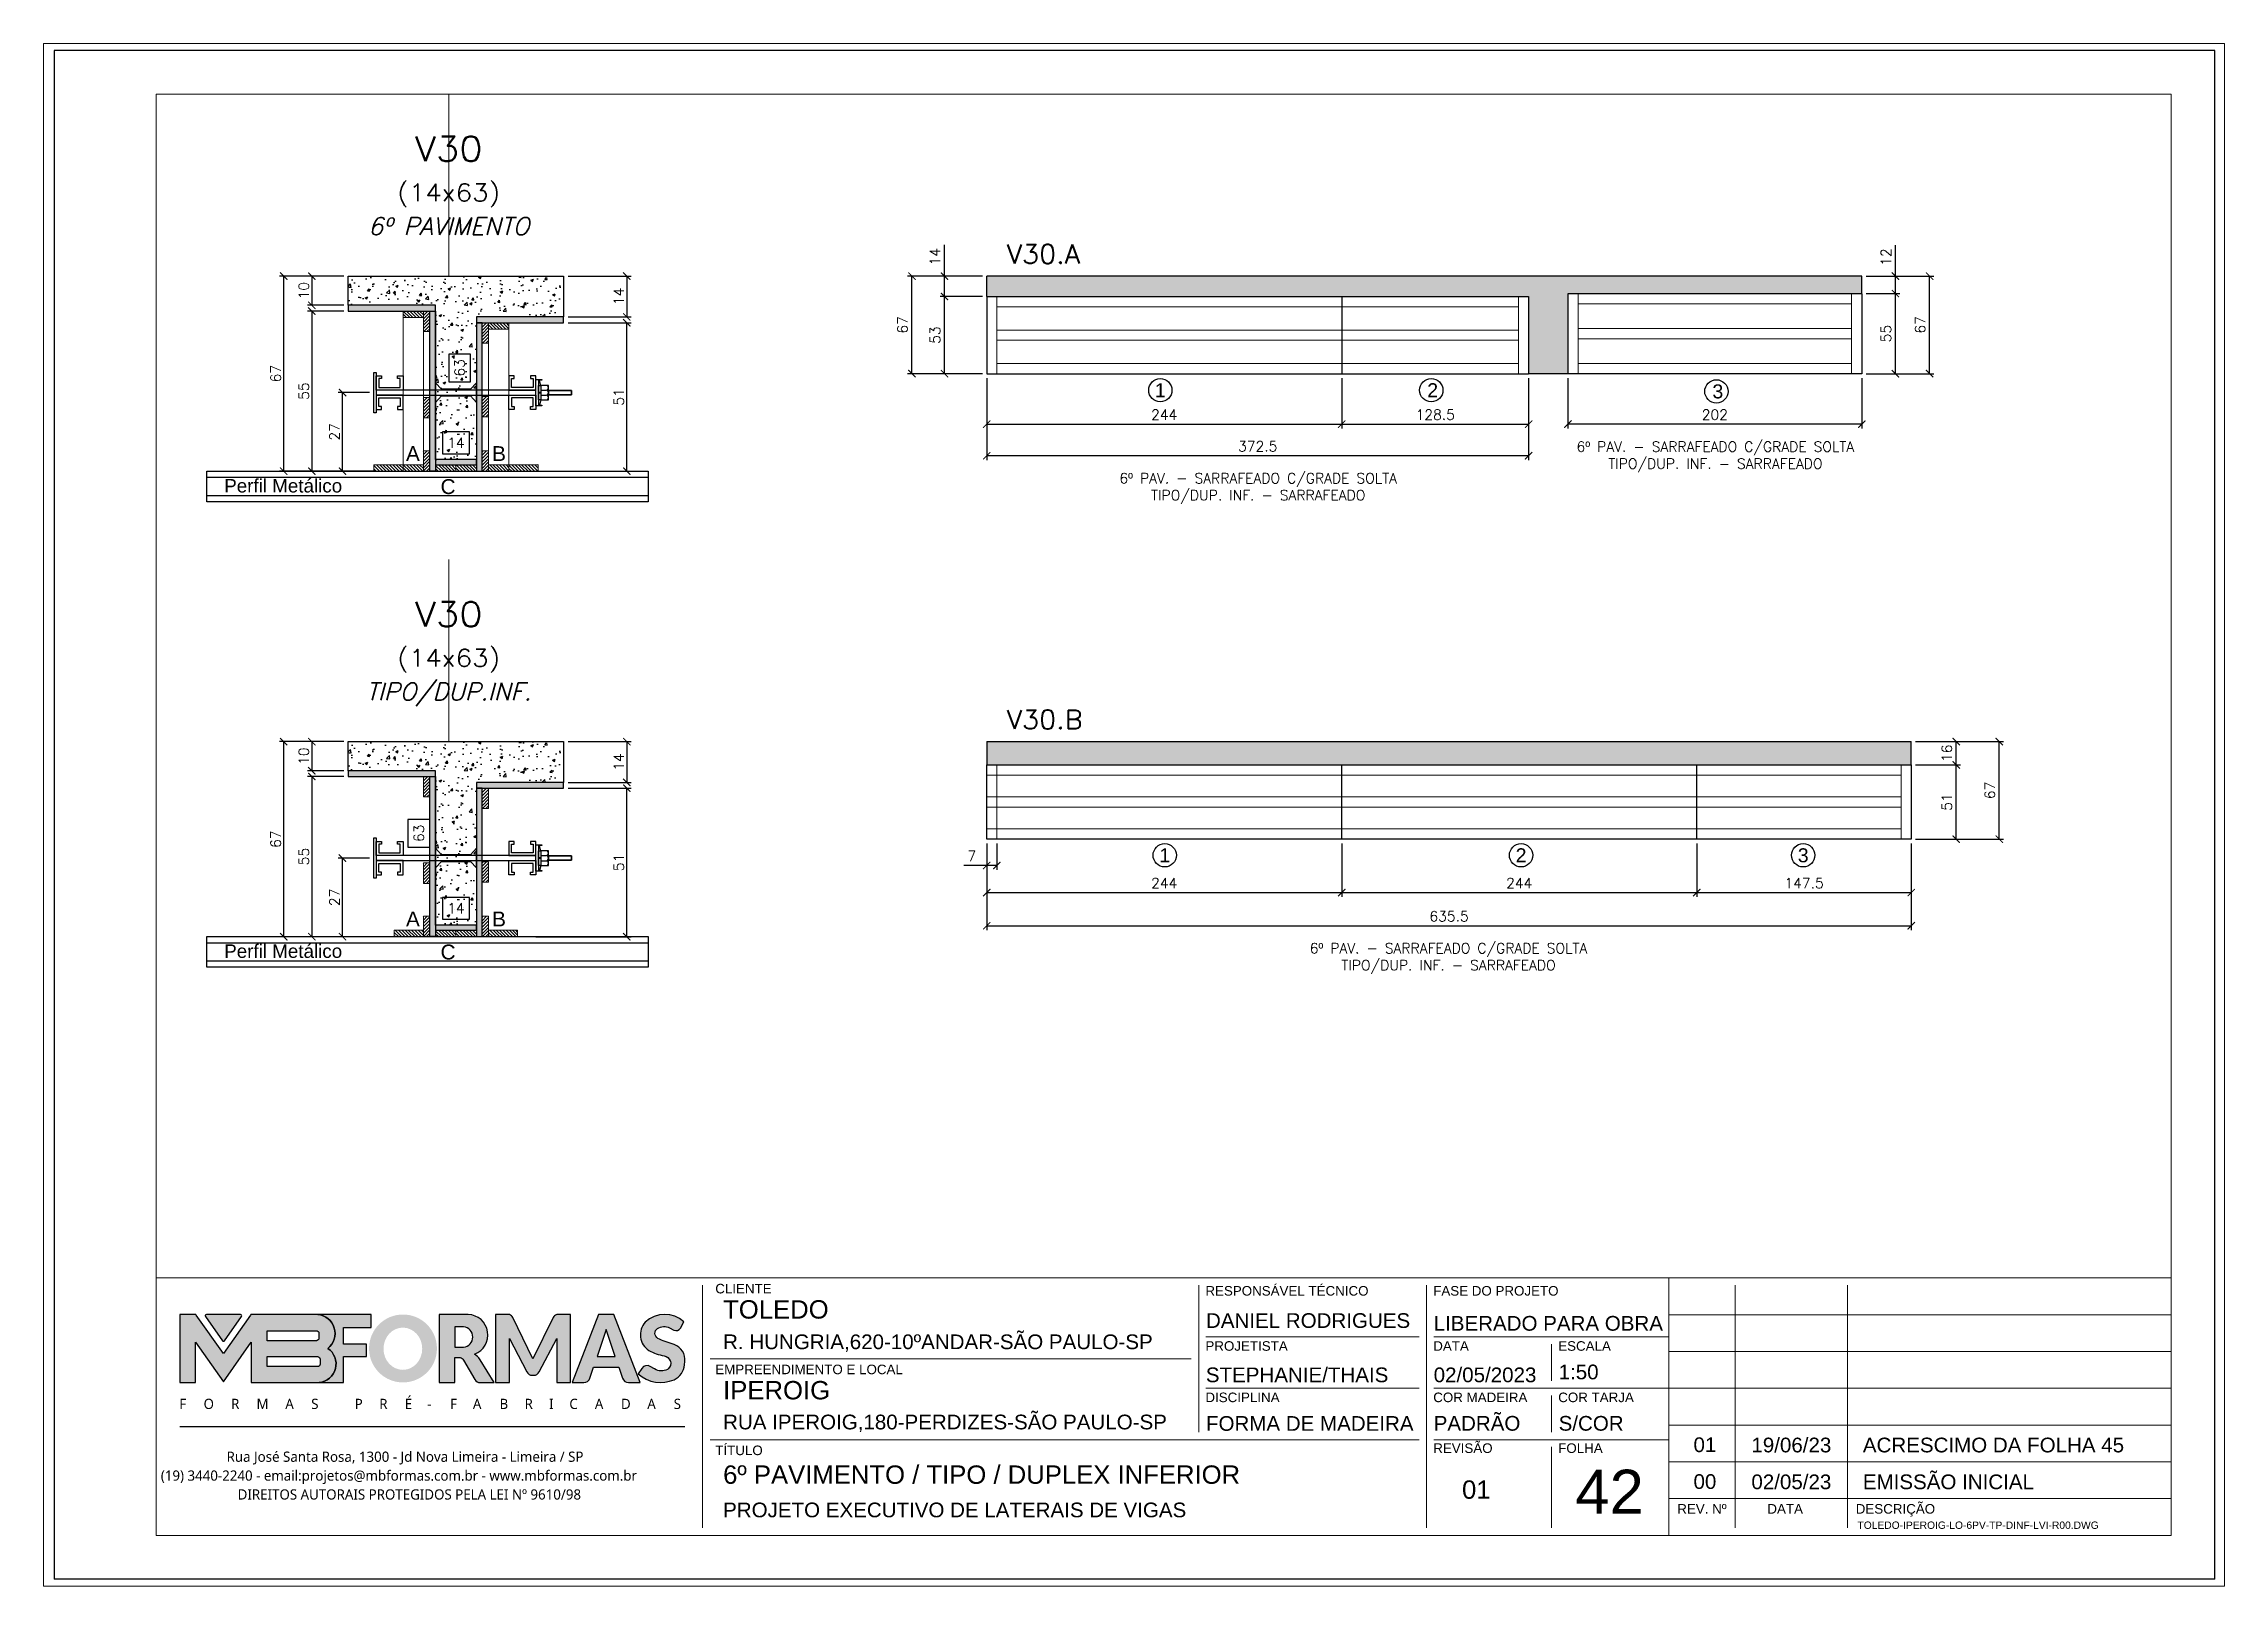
# Paper-space layout '42' of a CAD drawing. Extents: x 399.1 to 428.8, y 284.8 to 305.8.
# The model-space entities are those that its viewports show. They can reach past a viewport. Long polylines and large blocks are cut down to what shows.
import ezdxf
from ezdxf.enums import TextEntityAlignment as Align

# ---------------------------------------------------------------- set-up
doc = ezdxf.new("R2010")
doc.units = 0
doc.header["$PDMODE"] = 2
doc.header["$PDSIZE"] = 10
doc.linetypes.add('CABLIN', pattern=[0.35, 0.25, -0.1])
doc.linetypes.add('HIDDEN', pattern=[9.525, 6.35, -3.175])
doc.layers.get('0').update_dxf_attribs({"lineweight": 13})
doc.layers.get('Defpoints').update_dxf_attribs({"lineweight": 13})
for name, color, linetype in [('Barra de Ancoragem', 20, 'Continuous'), ('Concreto', 250, 'HIDDEN'), ('Cota', 4, 'Continuous'), ('Cota Seção (2x)', 4, 'Continuous'), ('Hachura', 252, 'CABLIN'), ('MB Logo', 255, 'Continuous'), ('Painéis', 200, 'Continuous'), ('Perfil Metálico', 224, 'Continuous'), ('Romaneio', 10, 'Continuous'), ('Texto de Titulo', 7, 'Continuous'), ('Texto Qtd Sarr', 242, 'Continuous'), ('Tubo de PVC', 51, 'Continuous')]:
    doc.layers.add(name, color=color, linetype=linetype)
for name, color, linetype, lineweight in [('FOLHA MB', 7, 'Continuous', 13), ('Madeira', 100, 'Continuous', 13), ('N° Folha', 5, 'Continuous', 13), ('Sarr 2.2x7', 40, 'Continuous', 9), ('Texto Seção', 7, 'Continuous', 15)]:
    doc.layers.add(name, color=color, linetype=linetype, lineweight=lineweight)
doc.layers.add('Laje_Perimetro', color=7, linetype='Continuous', plot=False)
doc.layers.add('VIEW', color=252, linetype='Continuous', lineweight=13, plot=False)
doc.styles.add('ARIAL', font='arial.ttf', dxfattribs={"oblique": 15, "height": 25})
doc.styles.add('MB_C01', font='arial.ttf', dxfattribs={"height": 1.3})
doc.styles.add('MB_C02', font='arial.ttf', dxfattribs={"height": 2})
doc.styles.add('MB_C03', font='arial.ttf', dxfattribs={"height": 2.5})
doc.styles.add('MB_C04', font='arial.ttf', dxfattribs={"height": 6})
doc.styles.add('MtXpl_Lucida_Sans_Un', font='l_10646.ttf')
doc.styles.add('REGUA-120', font='ROMANS.shx', dxfattribs={"height": 15})
doc.styles.add('ROMANS', font='romans.shx')
doc.dimstyles.new('Cota Paínel', dxfattribs={"dimtxt": 7, "dimasz": 5, "dimexe": 3, "dimexo": 3, "dimgap": 3, "dimtad": 1, "dimdec": 1, "dimzin": 12, "dimdsep": 46, "dimtxsty": 'ROMANS', "dimblk": 'ARCHTICK', "dimcen": 0, "dimclrd": 4, "dimclre": 4, "dimclrt": 1, "dimadec": 1, "dimazin": 3, "dimtfac": 1, "dimtdec": 1, "dimtmove": 0, "dimatfit": 3, "dimldrblk": 'OBLIQUE', "dimfxl": 1, "dimtolj": 1, "dimtzin": 12, "dimarcsym": 0})
doc.dimstyles.new('Cota Seção (2x)', dxfattribs={"dimtxt": 7, "dimasz": 5, "dimexe": 3, "dimexo": 3, "dimgap": 2, "dimtad": 3, "dimdec": 1, "dimlfac": 0.5, "dimzin": 12, "dimdsep": 46, "dimtxsty": 'ROMANS', "dimblk": 'ARCHTICK', "dimcen": 0, "dimclrd": 4, "dimclre": 4, "dimclrt": 1, "dimadec": 1, "dimazin": 3, "dimtfac": 1, "dimtdec": 1, "dimtmove": 0, "dimatfit": 3, "dimldrblk": 'OBLIQUE', "dimfxl": 1, "dimtolj": 1, "dimtzin": 12, "dimarcsym": 0})
doc.dimstyles.new('Cota Seção interna', dxfattribs={"dimtxt": 7, "dimasz": 6, "dimexe": 0.18, "dimexo": 2, "dimgap": -4, "dimtad": 3, "dimdec": 1, "dimlfac": 0.5, "dimzin": 12, "dimdsep": 46, "dimtxsty": 'ROMANS', "dimblk": 'ARCHTICK', "dimcen": 0.09, "dimse1": 1, "dimse2": 1, "dimsd1": 1, "dimsd2": 1, "dimclrd": 180, "dimclre": 5, "dimclrt": 1, "dimadec": 0, "dimazin": 3, "dimtfac": 1, "dimtdec": 1, "dimtofl": 0, "dimtmove": 0, "dimatfit": 3, "dimldrblk": 'ARCHTICK', "dimfxl": 1, "dimtolj": 1, "dimtzin": 0, "dimarcsym": 0})

psp = doc.layouts.new('42')

msp = doc.modelspace()

# ---------------------------------------------------------------- texts
at = {"layer": 'N° Folha', "color": 5, "style": 'MB_C04'}
msp.add_text('42', height=30.306, dxfattribs=at).set_placement((-16460.91, -2773))
at = {"layer": 'Painéis', "color": 1, "char_height": 7, "attachment_point": 5, "style": 'ROMANS'}
for insert in [(-16364.64, -2046.85), (-16678.89, -2068.55), (-16548.08, -2391.44)]:
    msp.add_mtext('\\A1;6º PAV. - SARRAFEADO C/GRADE SOLTA\\PTIPO/DUP. INF. - SARRAFEADO', dxfattribs=dict(at, insert=insert))
at = {"layer": 'Romaneio', "color": 0, "style": 'ARIAL'}
for s, p in [('1', (-16746.17, -2001.07)), ('2', (-16558.97, -2001.07)), ('3', (-16362.95, -2001.88)), ('1', (-16743.14, -2320.58)), ('2', (-16498.21, -2320.58)), ('3', (-16304.29, -2320.58))]:
    msp.add_text(s, height=9.6, dxfattribs=at).set_placement(p, align=Align.MIDDLE_CENTER)
at = {"layer": 'Texto Seção', "style": 'REGUA-120', "width": 1.05}
for s, p in [('V30.A', (-16851.7, -1914.05)), ('V30.B', (-16851.7, -2233.8))]:
    msp.add_text(s, height=13, dxfattribs=at).set_placement(p)
at = {"layer": 'Texto Seção', "color": 0, "linetype": 'Continuous', "style": 'ARIAL'}
for s, p in [('A', (-17259.92, -2044.61)), ('B', (-17200.7, -2044.61)), ('C', (-17235.75, -2067.28)), ('A', (-17259.92, -2364.35)), ('B', (-17200.7, -2364.35)), ('C', (-17235.75, -2387.03))]:
    msp.add_text(s, height=10.22, dxfattribs=at).set_placement(p, align=Align.MIDDLE_CENTER)
at = {"layer": 'Texto Seção', "style": 'ARIAL'}
for p in [(-17349.07, -2066.7), (-17349.07, -2386.44)]:
    msp.add_text('Perfil Metálico', height=9.24, dxfattribs=at).set_placement(p, align=Align.MIDDLE_CENTER)

# ---------------------------------------------------------------- blocks, each defined once
blk = doc.blocks.new('MB-NOVO')
at = {"layer": 'MB Logo', "linetype": 'Continuous'}
h = blk.add_hatch(color=256, dxfattribs=at)
h.dxf.hatch_style = 1
h.set_gradient(color1=(242, 132, 69), color2=(247, 180, 141), rotation=90, tint=1)
h.paths.add_polyline_path([(-18529.6, 10980.8), (-18475.7, 10980.8, 0.706757), (-18468.7, 11008, 0.681802), (-18476.7, 11034.9), (-18529.4, 11034.9, 0.243712), (-18530.2, 11034.5), (-18551.7, 11003.9), (-18573.3, 11034.5, 0.243712), (-18574.1, 11034.9), (-18586.5, 11034.9), (-18586.5, 10980.8), (-18573.9, 10980.8), (-18573.9, 11012.9), (-18551.7, 10981.5), (-18529.6, 11012.9)])
h.paths.add_polyline_path([(-18516.8, 11014.1), (-18516.8, 11022), (-18477.8, 11022, -0.414214), (-18475.8, 11020), (-18475.8, 11016.1, -0.414214), (-18477.8, 11014.1)], flags=16)
h.paths.add_polyline_path([(-18516.8, 11001.4), (-18476.8, 11001.4, -0.414214), (-18474.8, 10999.4), (-18474.8, 10995.5, -0.414214), (-18476.8, 10993.5), (-18516.8, 10993.5)], flags=16)
at = {"layer": 'MB Logo', "true_color": 0x262626}
h = blk.add_hatch(color=250, dxfattribs=at)
h.dxf.hatch_style = 1
h.paths.add_polyline_path([(-18537.3, 11033.3, 0.60809), (-18538.1, 11034.9), (-18565.3, 11034.9, 0.60809), (-18566.1, 11033.3), (-18552.5, 11014, 0.518202), (-18550.9, 11014)])
h = blk.add_hatch(color=250, dxfattribs=at)
h.dxf.hatch_style = 1
h.paths.add_polyline_path([(-18456.2, 11011.3), (-18456.2, 11024.6), (-18434.2, 11024.6), (-18434.2, 11034.9), (-18476.7, 11034.9, -0.681802), (-18468.7, 11008, -0.706757), (-18475.7, 10980.8), (-18456.2, 10980.8), (-18456.2, 11001.4), (-18437.8, 11001.4), (-18437.8, 11011.3)])
h = blk.add_hatch(color=250, dxfattribs=at)
h.dxf.hatch_style = 1
h.paths.add_polyline_path([(-18435.9, 11007.9, 1), (-18381.9, 11007.9, 1)])
edge = h.paths.add_edge_path(flags=16)
edge.add_ellipse((-18409, 11007.7), major_axis=(0, 16.8), ratio=0.916255, start_angle=0, end_angle=360)
h = blk.add_hatch(color=250, dxfattribs=at)
h.dxf.hatch_style = 1
h.paths.add_polyline_path([(-18357, 11034.9), (-18380.2, 11034.9), (-18380.2, 10980.8), (-18367.6, 10980.8), (-18367.6, 11000.7), (-18363.4, 11000.7, -0.195765), (-18360.9, 10998.9), (-18351.8, 10983.2, 0.261385), (-18347.5, 10980.8), (-18336.4, 10980.8), (-18347.5, 10999, 0.082429), (-18349.6, 11001.5), (-18351.9, 11003.4, 0.81838)])
h.paths.add_polyline_path([(-18360.8, 11009), (-18367.6, 11009), (-18367.6, 11025), (-18360.8, 11025, -0.92578)], flags=16)
h = blk.add_hatch(color=250, dxfattribs=at)
h.dxf.hatch_style = 1
h.paths.add_polyline_path([(-18286.6, 11015.9), (-18286.6, 10980.8), (-18275.8, 10980.8), (-18275.8, 11034.9), (-18286.6, 11034.9, 0.216647), (-18289.4, 11032.4), (-18305.5, 10999.8), (-18321.6, 11032.7, 0.199908), (-18324.3, 11034.9), (-18335.2, 11034.9), (-18335.2, 10980.8), (-18324.3, 10980.8), (-18324.3, 11015.9), (-18310.4, 10989.3, 0.279644), (-18306, 10986.6, 0.340986), (-18300.5, 10989.3)])
h = blk.add_hatch(color=250, dxfattribs=at)
h.dxf.hatch_style = 1
h.paths.add_polyline_path([(-18274.4, 10980.8), (-18265, 10980.8, 0.322517), (-18260.2, 10984.3), (-18257.3, 10993), (-18237.2, 10993), (-18234.3, 10984.3, 0.322517), (-18229.5, 10980.8), (-18220.3, 10980.8), (-18241.2, 11034.9), (-18253.4, 11034.9)])
h.paths.add_polyline_path([(-18254.4, 11001.6), (-18247.3, 11023), (-18240.1, 11001.6)], flags=16)
h = blk.add_hatch(color=250, dxfattribs=at)
h.dxf.hatch_style = 1
h.paths.add_polyline_path([(-18206, 11024, -0.247671), (-18196.9, 11024.3), (-18193.5, 11022.5, 0.40799), (-18188.2, 11024.1), (-18185.4, 11029.1, 0.392837), (-18216.2, 11028.7, 0.467779), (-18213.3, 11006.3, 0.077523), (-18201.2, 11002.1, -0.214206), (-18196.1, 10997.9, -0.284295), (-18198.2, 10991.4, -0.26924), (-18208.8, 10991.6), (-18212.2, 10993.6, 0.407727), (-18219, 10992.1), (-18221.8, 10987.7, 0.296878), (-18193.2, 10983.1, 0.272251), (-18184.9, 10995.3), (-18184.6, 10997.9, 0.348906), (-18193.7, 11011.2), (-18200.4, 11013.5, -0.045018), (-18205.8, 11015.7, -0.618284)])
at = {"layer": 'MB Logo', "linetype": 'Continuous'}
blk.add_line((-18586.5, 10945.9), (-18184.8, 10945.9), dxfattribs=at)
at = {"layer": 'MB Logo', "color": 23, "linetype": 'Continuous', "true_color": 0xf28445}
for points in [[(-18573.3, 11034.5, 0.243712), (-18574.1, 11034.9), (-18586.5, 11034.9), (-18586.5, 10980.8), (-18573.9, 10980.8), (-18573.9, 11012.9), (-18551.7, 10981.5), (-18529.6, 11012.9), (-18529.6, 10980.8), (-18475.7, 10980.8, 0.706757), (-18468.7, 11008, 0.681802), (-18476.7, 11034.9), (-18529.4, 11034.9, 0.243712), (-18530.2, 11034.5), (-18551.7, 11003.9)], [(-18516.8, 11022), (-18477.8, 11022, -0.414214), (-18475.8, 11020), (-18475.8, 11016.1, -0.414214), (-18477.8, 11014.1), (-18516.8, 11014.1)], [(-18516.8, 11001.4), (-18476.8, 11001.4, -0.414214), (-18474.8, 10999.4), (-18474.8, 10995.5, -0.414214), (-18476.8, 10993.5), (-18516.8, 10993.5)]]:
    blk.add_lwpolyline(points, format="xyb", close=True, dxfattribs=at)
at = {"layer": 'MB Logo', "color": 250, "true_color": 0x262626}
for points in [[(-18537.3, 11033.3, 0.60809), (-18538.1, 11034.9), (-18565.3, 11034.9, 0.60809), (-18566.1, 11033.3), (-18552.5, 11014, 0.518202), (-18550.9, 11014)], [(-18437.8, 11011.3), (-18456.2, 11011.3), (-18456.2, 11024.6), (-18434.2, 11024.6), (-18434.2, 11034.9), (-18476.7, 11034.9, -0.681802), (-18468.7, 11008, -0.706757), (-18475.7, 10980.8), (-18456.2, 10980.8), (-18456.2, 11001.4), (-18437.8, 11001.4)], [(-18347.5, 10980.8), (-18336.4, 10980.8), (-18347.5, 10999, 0.082429), (-18349.6, 11001.5), (-18351.9, 11003.4, 0.81838), (-18357, 11034.9), (-18380.2, 11034.9), (-18380.2, 10980.8), (-18367.6, 10980.8), (-18367.6, 11000.7), (-18363.4, 11000.7, -0.209789), (-18360.8, 10998.7), (-18351.8, 10983.2, 0.261385)], [(-18286.6, 11015.9), (-18286.6, 10980.8), (-18275.8, 10980.8), (-18275.8, 11034.9), (-18286.6, 11034.9, 0.216647), (-18289.4, 11032.4), (-18305.5, 10999.8), (-18321.5, 11032.4, 0.216647), (-18324.3, 11034.9), (-18335.2, 11034.9), (-18335.2, 10980.8), (-18324.3, 10980.8), (-18324.3, 11015.9), (-18310.4, 10989.3, 0.279644), (-18306, 10986.6), (-18304.9, 10986.6, 0.279644), (-18300.5, 10989.3)], [(-18265, 10980.8, 0.322517), (-18260.2, 10984.3), (-18257.3, 10993), (-18237.2, 10993), (-18234.3, 10984.3, 0.322517), (-18229.5, 10980.8), (-18220.3, 10980.8), (-18241.2, 11034.9), (-18253.4, 11034.9), (-18274.4, 10980.8)], [(-18206.2, 11015.9, -0.549626), (-18206.4, 11023.8, -0.258723), (-18196.9, 11024.3), (-18193.5, 11022.5, 0.40799), (-18188.2, 11024.1), (-18185.4, 11029.1, 0.392837), (-18216.2, 11028.7, 0.467779), (-18213.3, 11006.3, 0.077523), (-18201.2, 11002.1, -0.203897), (-18196.3, 10998.2), (-18196.1, 10997.8, -0.267611), (-18198, 10991.6), (-18198.5, 10991.3, -0.261145), (-18208.8, 10991.6), (-18212.2, 10993.6, 0.407727), (-18219, 10992.1), (-18221.8, 10987.7, 0.296878), (-18193.2, 10983.1, 0.265963), (-18184.9, 10994.9), (-18184.7, 10997.6, 0.340466), (-18193.1, 11011), (-18200.4, 11013.5, -0.049298)], [(-18367.6, 11009), (-18360.8, 11009, 0.92578), (-18360.8, 11025), (-18367.6, 11025)]]:
    blk.add_lwpolyline(points, format="xyb", close=True, dxfattribs=at)
blk.add_lwpolyline([(-18247.3, 11023), (-18254.4, 11001.6), (-18240.1, 11001.6)], close=True, dxfattribs=at)
at = {"layer": 'MB Logo', "color": 250, "true_color": 0x262626, "style": 'MtXpl_Lucida_Sans_Un'}
for s, height, p in [('F', 8.12, (-18586.8, 10959.8)), ('O', 8.12, (-18567.5, 10959.8)), ('R', 8.12, (-18545.6, 10959.8)), ('M', 8.12, (-18525.4, 10959.8)), ('A', 8.12, (-18502.5, 10959.8)), ('S', 8.12, (-18481.9, 10959.8)), ('P', 8.12, (-18447.3, 10959.8)), ('R', 8.12, (-18427.8, 10959.8)), ('É', 8.12, (-18407.5, 10959.8)), ('-', 8.12, (-18389.6, 10959.8)), ('F', 8.12, (-18371.4, 10959.8)), ('A', 8.12, (-18353.3, 10959.8)), ('B', 8.12, (-18332.1, 10959.8)), ('R', 8.12, (-18312.2, 10959.8)), ('I', 8.12, (-18292.7, 10959.8)), ('C', 8.12, (-18276.6, 10959.8)), ('A', 8.12, (-18256.3, 10959.8)), ('D', 8.12, (-18235.5, 10959.8)), ('A', 8.12, (-18214.6, 10959.8)), ('S', 8.12, (-18193.6, 10959.8)), ('DIREITOS AUTORAIS PROTEGIDOS PELA LEI Nº 9610/98', 8.122, (-18540.4, 10887.8))]:
    blk.add_text(s, height=height, dxfattribs=at).set_placement(p)
at = {"layer": 'MB Logo', "style": 'MtXpl_Lucida_Sans_Un'}
for s, p in [('(19) 3440-2240 - email:projetos@mbformas.com.br - www.mbformas.com.br', (-18601.5, 10902.8)), ('Rua José Santa Rosa, 1300 - Jd Nova Limeira - Limeira / SP', (-18549.2, 10917.8))]:
    blk.add_text(s, height=8.122, dxfattribs=at).set_placement(p)
blk = doc.blocks.new('A$C169d8357')
at = {"layer": 'FOLHA MB', "color": 1}
for p, q in [((1109.8, 356.7), (70, 356.7)), ((445.6, 351.7), (445.6, 185)), ((786.6, 351.7), (786.6, 250.7)), ((943.1, 351.7), (943.1, 185)), ((1109.8, 356.7), (1109.8, 179.9)), ((1455, 356.7), (1109.8, 356.7)), ((1155.3, 185), (1155.3, 351.7)), ((1232.6, 351.7), (1232.6, 185)), ((1455, 331.5), (1109.8, 331.5)), ((938.1, 316.3), (791.6, 316.3)), ((1109.8, 316.3), (948.2, 316.3)), ((781.5, 301.2), (450.7, 301.2)), ((1029, 311.3), (1029, 286)), ((1455, 306.2), (1109.8, 306.2)), ((938.1, 281), (791.6, 281)), ((1109.8, 281), (948.2, 281)), ((1029, 275.9), (1029, 250.7)), ((1455, 281), (1109.8, 281)), ((1455, 255.7), (1109.8, 255.7)), ((938.1, 245.6), (450.7, 245.6)), ((1109.8, 245.6), (948.2, 245.6)), ((1029, 240.6), (1029, 185)), ((1455, 230.4), (1109.8, 230.4)), ((1455, 205.2), (1109.8, 205.2))]:
    blk.add_line(p, q, dxfattribs=at)
for points in [[(0, 1199.9), (0, 149.9), (1485, 149.9), (1485, 1199.9)], [(70, 1169.9), (70, 179.9), (1455, 179.9), (1455, 1169.9)]]:
    blk.add_lwpolyline(points, close=True, dxfattribs=at)
at = {"layer": 'MB Logo', "xscale": 0.8642040370897565, "yscale": 0.8642040370897565, "zscale": 0.8642040370897565}
blk.add_blockref('MB-NOVO', (16148.7, -9204.8), dxfattribs=at)
at = {"layer": 'FOLHA MB', "color": 6}
for s, height, style, p in [('CLIENTE', 6.57, 'MB_C01', (454.3, 346.1)), ('RESPONSÁVEL TÉCNICO', 6.566, 'MB_C01', (791.2, 344.6)), ('FASE DO PROJETO', 6.566, 'MB_C01', (947.8, 344.6)), ('R. HUNGRIA,620-10ºANDAR-SÃO PAULO-SP', 10.102, 'MB_C02', (459.7, 307.8)), ('PROJETISTA', 6.57, 'MB_C01', (791.2, 306.7)), ('DATA', 6.57, 'MB_C01', (947.8, 306.7)), ('ESCALA', 6.57, 'MB_C01', (1033.7, 306.7)), ('EMPREENDIMENTO E LOCAL', 6.566, 'MB_C01', (454.3, 290.6)), ('DISCIPLINA', 6.57, 'MB_C01', (791.2, 271.4)), ('COR MADEIRA', 6.566, 'MB_C01', (947.8, 271.4)), ('COR TARJA', 6.57, 'MB_C01', (1033.7, 271.4)), ('RUA IPEROIG,180-PERDIZES-SÃO PAULO-SP', 10.102, 'MB_C02', (459.7, 252.7)), ('TÍTULO', 6.57, 'MB_C01', (454.3, 235)), ('REVISÃO', 6.57, 'MB_C01', (947.8, 236.5)), ('FOLHA', 6.57, 'MB_C01', (1033.7, 236.5)), ('PROJETO EXECUTIVO DE LATERAIS DE VIGAS', 10.102, 'MB_C02', (459.7, 192.3))]:
    blk.add_text(s, height=height, dxfattribs=dict(at, style=style)).set_placement(p)
at = {"layer": 'FOLHA MB', "color": 5}
for s, height, style, p in [('TOLEDO', 12.63, 'MB_C03', (459.7, 328.8)), ('DANIEL RODRIGUES', 10.102, 'MB_C02', (791.6, 322.4)), ('LIBERADO PARA OBRA', 10.102, 'MB_C02', (948.1, 320.5)), ('IPEROIG', 12.63, 'MB_C03', (459.7, 273.3)), ('STEPHANIE/THAIS', 10.102, 'MB_C02', (791.5, 285.1)), ('02/05/2023', 10.1, 'MB_C02', (948.1, 285.1)), ('1:50', 10.1, 'MB_C02', (1034, 287.1)), ('FORMA DE MADEIRA', 10.102, 'MB_C02', (791.6, 251.7)), ('PADRÃO', 10.1, 'MB_C02', (948.1, 251.8)), ('S/COR', 10.1, 'MB_C02', (1034, 251.8)), ('01', 10.1, 'MB_C02', (1126.7, 237.1)), ('19/06/23', 10.1, 'MB_C02', (1166.5, 236.9)), ('ACRESCIMO DA FOLHA 45', 10.102, 'MB_C02', (1243.1, 236.9)), ('6º PAVIMENTO / TIPO / DUPLEX INFERIOR', 12.628, 'MB_C03', (459.7, 215.3)), ('01', 12.63, 'MB_C03', (967.6, 205)), ('00', 10.1, 'MB_C02', (1126.7, 211.8)), ('02/05/23', 10.1, 'MB_C02', (1166.5, 211.6)), ('EMISSÃO INICIAL', 10.102, 'MB_C02', (1243.1, 211.6))]:
    blk.add_text(s, height=height, dxfattribs=dict(at, style=style)).set_placement(p)
at = {"layer": 'FOLHA MB', "color": 6, "style": 'MB_C01'}
for s, p in [('REV. Nº', (1132.5, 198.1)), ('DATA', (1189.7, 198.1)), ('DESCRIÇÃO', (1265.5, 198.1))]:
    blk.add_text(s, height=6.57, dxfattribs=at).set_placement(p, align=Align.MIDDLE_CENTER)
at = {"layer": 'FOLHA MB', "insert": (1239.4, 189.4), "char_height": 5.051, "width": 210.818, "attachment_point": 1, "style": 'MB_C04'}
blk.add_mtext('TOLEDO-IPEROIG-LO-6PV-TP-DINF-LVI-R00.DWG', dxfattribs=at)
blk = doc.blocks.new('titulo1')
at = {"layer": 'Defpoints', "color": 252, "linetype": 'HIDDEN', "ltscale": 2}
blk.add_line((0, 0), (0, 125), dxfattribs=at)
at = {"layer": 'Defpoints', "style": 'ROMANS', "oblique": 15}
blk.add_attdef('FOLHA', text='', height=10, dxfattribs=at).set_placement((0, 15.6), align=Align.MIDDLE_CENTER)
at = {"layer": 'Texto Qtd Sarr', "color": 3, "style": 'ROMANS', "oblique": 15}
for tag, height, p in [('TITULO', 17, (0, 71.4)), ('SEÇÃO', 12, (0, 41.5))]:
    blk.add_attdef(tag, text='', height=height, dxfattribs=at).set_placement(p, align=Align.MIDDLE_CENTER)
blk = doc.blocks.new('*D1370')
at = {"layer": 'Cota Seção (2x)', "color": 180, "lineweight": -2, "transparency": 16777216}
for p, q in [((-17221, -2029.7), (-17239.6, -2029.7)), ((-17239.6, -2029.7), (-17239.6, -2044.7)), ((-17221, -2044.7), (-17221, -2029.7)), ((-17239.6, -2044.7), (-17221, -2044.7))]:
    blk.add_line(p, q, dxfattribs=at)
at = {"layer": 'Defpoints', "color": 0, "transparency": 16777216}
for p in [(-17244.3, -2048.7), (-17216.3, -2048.7), (-17216.3, -2048.7)]:
    blk.add_point(p, dxfattribs=at)
at = {"layer": 'Cota Seção (2x)', "color": 1, "transparency": 16777216, "insert": (-17230.3, -2037.2), "char_height": 7, "attachment_point": 5, "style": 'ROMANS'}
blk.add_mtext('\\A1;14', dxfattribs=at)
blk = doc.blocks.new('_ArchTick')
at = {"color": 0, "linetype": 'ByBlock', "const_width": 0.15}
blk.add_lwpolyline([(-0.5, -0.5), (0.5, 0.5)], dxfattribs=at)
blk = doc.blocks.new('*D1371')
at = {"layer": 'Cota', "color": 4, "lineweight": -2, "transparency": 16777216}
for p, q in [((-17153.3, -1922.7), (-17109.9, -1922.7)), ((-17112.9, -1922.7), (-17112.9, -1950.7)), ((-17153.3, -1950.7), (-17109.9, -1950.7))]:
    blk.add_line(p, q, dxfattribs=at)
at = {"layer": 'Defpoints', "color": 0, "transparency": 16777216}
for p in [(-17156.3, -1922.7), (-17156.3, -1950.7), (-17112.9, -1950.7)]:
    blk.add_point(p, dxfattribs=at)
at = {"layer": 'Cota', "color": 4, "lineweight": -2, "transparency": 16777216, "xscale": 5, "yscale": 5, "zscale": 5}
for p, rotation in [((-17112.9, -1922.7), 90), ((-17112.9, -1950.7), 270)]:
    blk.add_blockref('_ArchTick', p, dxfattribs=dict(at, rotation=rotation))
at = {"layer": 'Cota', "color": 1, "transparency": 16777216, "insert": (-17118.4, -1936.7), "char_height": 7, "attachment_point": 5, "rotation": 90, "style": 'ROMANS'}
blk.add_mtext('\\A1;14', dxfattribs=at)
blk = doc.blocks.new('_OBLIQUE')
at = {"color": 0, "linetype": 'ByBlock', "lineweight": -2}
for p, q in [((0, 0), (-1, 0)), ((-0.5, -0.5), (0.5, 0.5))]:
    blk.add_line(p, q, dxfattribs=at)
blk = doc.blocks.new('DSADSAD')
at = {"layer": 'Barra de Ancoragem'}
for p, q in [((-12991, 7698.4), (-13009.2, 7698.4)), ((-13005.1, 7696.9), (-13008.6, 7697.6)), ((-12995.1, 7696.9), (-12991.5, 7697.6))]:
    blk.add_line(p, q, dxfattribs=at)
at = {"layer": 'Barra de Ancoragem', "flags": 128}
for points in [[(-13009.2, 7700.2), (-12991, 7700.2), (-12991, 7698.4), (-13009.2, 7698.4)], [(-13008.6, 7698.4), (-13008.6, 7696), (-13009.2, 7696), (-13009.2, 7698.4)], [(-12995.1, 7698.4), (-12995.1, 7696.9), (-13005.1, 7696.9), (-13005.1, 7698.4)], [(-12991, 7698.4), (-12991, 7696), (-12991.5, 7696), (-12991.5, 7698.4)]]:
    blk.add_lwpolyline(points, close=True, dxfattribs=at)
for points in [[(-13005.1, 7696.9), (-13005.1, 7691.6), (-12995.1, 7691.6), (-12995.1, 7696.9)], [(-13000.4, 7696.9), (-13000.4, 7698.4), (-12999.8, 7698.4), (-12999.8, 7696.9), (-13000.4, 7696.9), (-12999.8, 7696.9)]]:
    blk.add_lwpolyline(points, dxfattribs=at)
for points in [[(-13001.9, 7696.9), (-13001.9, 7692.8, 0.666667), (-12998.3, 7692.8, 0.666667)], [(-12998.3, 7696.9), (-12998.3, 7692.8, 0.729796), (-12995.1, 7692.8, 0.729796)]]:
    blk.add_lwpolyline(points, format="xyb", dxfattribs=at)
at = {"layer": 'Barra de Ancoragem'}
blk.add_arc((-13003.5, 7693.3), 1.7, 197.7564, 342.2436, dxfattribs=at)
blk = doc.blocks.new('*D1372')
at = {"layer": 'Cota', "color": 4, "lineweight": -2, "transparency": 16777216}
for p, q in [((-17289.8, -2002.7), (-17311.3, -2002.7)), ((-17308.3, -2056.7), (-17308.3, -2002.7)), ((-17285.3, -2056.7), (-17311.3, -2056.7))]:
    blk.add_line(p, q, dxfattribs=at)
at = {"layer": 'Defpoints', "color": 0, "transparency": 16777216}
for p in [(-17308.3, -2002.7), (-17286.8, -2002.7), (-17282.3, -2056.7)]:
    blk.add_point(p, dxfattribs=at)
at = {"layer": 'Cota', "color": 4, "lineweight": -2, "transparency": 16777216, "xscale": 5, "yscale": 5, "zscale": 5}
for p, rotation in [((-17308.3, -2002.7), 90), ((-17308.3, -2056.7), 270)]:
    blk.add_blockref('_ArchTick', p, dxfattribs=dict(at, rotation=rotation))
at = {"layer": 'Cota', "color": 1, "transparency": 16777216, "insert": (-17313.8, -2029.7), "char_height": 7, "attachment_point": 5, "rotation": 90, "style": 'ROMANS'}
blk.add_mtext('\\A1;27', dxfattribs=at)
blk = doc.blocks.new('*D1373')
at = {"layer": 'Cota', "color": 4, "lineweight": -2, "transparency": 16777216}
for p, q in [((-17307.3, -1922.7), (-17351.7, -1922.7)), ((-17348.7, -2056.7), (-17348.7, -1922.7)), ((-17285.3, -2056.7), (-17351.7, -2056.7))]:
    blk.add_line(p, q, dxfattribs=at)
at = {"layer": 'Defpoints', "color": 0, "transparency": 16777216}
for p in [(-17348.7, -1922.7), (-17304.3, -1922.7), (-17282.3, -2056.7)]:
    blk.add_point(p, dxfattribs=at)
at = {"layer": 'Cota', "color": 4, "lineweight": -2, "transparency": 16777216, "xscale": 5, "yscale": 5, "zscale": 5}
for p, rotation in [((-17348.7, -1922.7), 90), ((-17348.7, -2056.7), 270)]:
    blk.add_blockref('_ArchTick', p, dxfattribs=dict(at, rotation=rotation))
at = {"layer": 'Cota', "color": 1, "transparency": 16777216, "insert": (-17354.2, -1989.7), "char_height": 7, "attachment_point": 5, "rotation": 90, "style": 'ROMANS'}
blk.add_mtext('\\A1;67', dxfattribs=at)
blk = doc.blocks.new('*D1374')
at = {"layer": 'Cota', "color": 4, "lineweight": -2, "transparency": 16777216}
for p, q in [((-17153.3, -1954.7), (-17109.9, -1954.7)), ((-17112.9, -2056.7), (-17112.9, -1954.7)), ((-17175.3, -2056.7), (-17109.9, -2056.7))]:
    blk.add_line(p, q, dxfattribs=at)
at = {"layer": 'Defpoints', "color": 0, "transparency": 16777216}
for p in [(-17156.3, -1954.7), (-17112.9, -1954.7), (-17178.3, -2056.7)]:
    blk.add_point(p, dxfattribs=at)
at = {"layer": 'Cota', "color": 4, "lineweight": -2, "transparency": 16777216, "xscale": 5, "yscale": 5, "zscale": 5}
for p, rotation in [((-17112.9, -1954.7), 90), ((-17112.9, -2056.7), 270)]:
    blk.add_blockref('_ArchTick', p, dxfattribs=dict(at, rotation=rotation))
at = {"layer": 'Cota', "color": 1, "transparency": 16777216, "insert": (-17118.4, -2005.7), "char_height": 7, "attachment_point": 5, "rotation": 90, "style": 'ROMANS'}
blk.add_mtext('\\A1;51', dxfattribs=at)
blk = doc.blocks.new('*D1375')
at = {"layer": 'Cota Seção (2x)', "color": 180, "lineweight": -2, "transparency": 16777216}
for p, q in [((-17220.3, -1976.2), (-17235.3, -1976.2)), ((-17235.3, -1976.2), (-17235.3, -1995.2)), ((-17220.3, -1995.2), (-17220.3, -1976.2)), ((-17235.3, -1995.2), (-17220.3, -1995.2))]:
    blk.add_line(p, q, dxfattribs=at)
at = {"layer": 'Defpoints', "color": 0, "transparency": 16777216}
for p in [(-17216.3, -1922.7), (-17216.3, -1922.7), (-17216.3, -2048.7)]:
    blk.add_point(p, dxfattribs=at)
at = {"layer": 'Cota Seção (2x)', "color": 1, "transparency": 16777216, "insert": (-17227.8, -1985.7), "char_height": 7, "attachment_point": 5, "rotation": 90, "style": 'ROMANS'}
blk.add_mtext('\\A1;63', dxfattribs=at)
blk = doc.blocks.new('*D1376')
at = {"layer": 'Cota', "color": 4, "lineweight": -2, "transparency": 16777216}
for p, q in [((-17307.3, -1922.7), (-17332.4, -1922.7)), ((-17329.4, -1922.7), (-17329.4, -1942.7)), ((-17307.3, -1942.7), (-17332.4, -1942.7))]:
    blk.add_line(p, q, dxfattribs=at)
at = {"layer": 'Defpoints', "color": 0, "transparency": 16777216}
for p in [(-17304.3, -1922.7), (-17329.4, -1942.7), (-17304.3, -1942.7)]:
    blk.add_point(p, dxfattribs=at)
at = {"layer": 'Cota', "color": 4, "lineweight": -2, "transparency": 16777216, "xscale": 5, "yscale": 5, "zscale": 5}
for p, rotation in [((-17329.4, -1922.7), 90), ((-17329.4, -1942.7), 270)]:
    blk.add_blockref('_ArchTick', p, dxfattribs=dict(at, rotation=rotation))
at = {"layer": 'Cota', "color": 1, "transparency": 16777216, "insert": (-17334.9, -1932.7), "char_height": 7, "attachment_point": 5, "rotation": 90, "style": 'ROMANS'}
blk.add_mtext('\\A1;10', dxfattribs=at)
blk = doc.blocks.new('*D1377')
at = {"layer": 'Cota', "color": 4, "lineweight": -2, "transparency": 16777216}
for p, q in [((-17307.3, -1946.7), (-17332.4, -1946.7)), ((-17329.4, -1946.7), (-17329.4, -2056.7)), ((-17285.3, -2056.7), (-17332.4, -2056.7))]:
    blk.add_line(p, q, dxfattribs=at)
at = {"layer": 'Defpoints', "color": 0, "transparency": 16777216}
for p in [(-17304.3, -1946.7), (-17329.4, -2056.7), (-17282.3, -2056.7)]:
    blk.add_point(p, dxfattribs=at)
at = {"layer": 'Cota', "color": 4, "lineweight": -2, "transparency": 16777216, "xscale": 5, "yscale": 5, "zscale": 5}
for p, rotation in [((-17329.4, -1946.7), 90), ((-17329.4, -2056.7), 270)]:
    blk.add_blockref('_ArchTick', p, dxfattribs=dict(at, rotation=rotation))
at = {"layer": 'Cota', "color": 1, "transparency": 16777216, "insert": (-17334.9, -2001.7), "char_height": 7, "attachment_point": 5, "rotation": 90, "style": 'ROMANS'}
blk.add_mtext('\\A1;55', dxfattribs=at)
blk = doc.blocks.new('*D1378')
at = {"layer": 'Cota Seção (2x)', "color": 180, "lineweight": -2, "transparency": 16777216}
for p, q in [((-17221, -2349.5), (-17239.6, -2349.5)), ((-17239.6, -2349.5), (-17239.6, -2364.5)), ((-17221, -2364.5), (-17221, -2349.5)), ((-17239.6, -2364.5), (-17221, -2364.5))]:
    blk.add_line(p, q, dxfattribs=at)
at = {"layer": 'Defpoints', "color": 0, "transparency": 16777216}
for p in [(-17244.3, -2368.5), (-17216.3, -2368.5), (-17216.3, -2368.5)]:
    blk.add_point(p, dxfattribs=at)
at = {"layer": 'Cota Seção (2x)', "color": 1, "transparency": 16777216, "insert": (-17230.3, -2357), "char_height": 7, "attachment_point": 5, "style": 'ROMANS'}
blk.add_mtext('\\A1;14', dxfattribs=at)
blk = doc.blocks.new('*D1379')
at = {"layer": 'Cota', "color": 4, "lineweight": -2, "transparency": 16777216}
for p, q in [((-17153.3, -2242.5), (-17109.9, -2242.5)), ((-17112.9, -2242.5), (-17112.9, -2270.5)), ((-17153.3, -2270.5), (-17109.9, -2270.5))]:
    blk.add_line(p, q, dxfattribs=at)
at = {"layer": 'Defpoints', "color": 0, "transparency": 16777216}
for p in [(-17156.3, -2242.5), (-17156.3, -2270.5), (-17112.9, -2270.5)]:
    blk.add_point(p, dxfattribs=at)
at = {"layer": 'Cota', "color": 4, "lineweight": -2, "transparency": 16777216, "xscale": 5, "yscale": 5, "zscale": 5}
for p, rotation in [((-17112.9, -2242.5), 90), ((-17112.9, -2270.5), 270)]:
    blk.add_blockref('_ArchTick', p, dxfattribs=dict(at, rotation=rotation))
at = {"layer": 'Cota', "color": 1, "transparency": 16777216, "insert": (-17118.4, -2256.5), "char_height": 7, "attachment_point": 5, "rotation": 90, "style": 'ROMANS'}
blk.add_mtext('\\A1;14', dxfattribs=at)
blk = doc.blocks.new('*D1364')
at = {"layer": 'Cota', "color": 4, "lineweight": -2, "transparency": 16777216}
for p, q in [((-17289.8, -2322.5), (-17311.3, -2322.5)), ((-17308.3, -2376.5), (-17308.3, -2322.5)), ((-17285.3, -2376.5), (-17311.3, -2376.5))]:
    blk.add_line(p, q, dxfattribs=at)
at = {"layer": 'Defpoints', "color": 0, "transparency": 16777216}
for p in [(-17308.3, -2322.5), (-17286.8, -2322.5), (-17282.3, -2376.5)]:
    blk.add_point(p, dxfattribs=at)
at = {"layer": 'Cota', "color": 4, "lineweight": -2, "transparency": 16777216, "xscale": 5, "yscale": 5, "zscale": 5}
for p, rotation in [((-17308.3, -2322.5), 90), ((-17308.3, -2376.5), 270)]:
    blk.add_blockref('_ArchTick', p, dxfattribs=dict(at, rotation=rotation))
at = {"layer": 'Cota', "color": 1, "transparency": 16777216, "insert": (-17313.8, -2349.5), "char_height": 7, "attachment_point": 5, "rotation": 90, "style": 'ROMANS'}
blk.add_mtext('\\A1;27', dxfattribs=at)
blk = doc.blocks.new('*D1365')
at = {"layer": 'Cota', "color": 4, "lineweight": -2, "transparency": 16777216}
for p, q in [((-17307.3, -2242.5), (-17351.7, -2242.5)), ((-17348.7, -2376.5), (-17348.7, -2242.5)), ((-17285.3, -2376.5), (-17351.7, -2376.5))]:
    blk.add_line(p, q, dxfattribs=at)
at = {"layer": 'Defpoints', "color": 0, "transparency": 16777216}
for p in [(-17348.7, -2242.5), (-17304.3, -2242.5), (-17282.3, -2376.5)]:
    blk.add_point(p, dxfattribs=at)
at = {"layer": 'Cota', "color": 4, "lineweight": -2, "transparency": 16777216, "xscale": 5, "yscale": 5, "zscale": 5}
for p, rotation in [((-17348.7, -2242.5), 90), ((-17348.7, -2376.5), 270)]:
    blk.add_blockref('_ArchTick', p, dxfattribs=dict(at, rotation=rotation))
at = {"layer": 'Cota', "color": 1, "transparency": 16777216, "insert": (-17354.2, -2309.5), "char_height": 7, "attachment_point": 5, "rotation": 90, "style": 'ROMANS'}
blk.add_mtext('\\A1;67', dxfattribs=at)
blk = doc.blocks.new('*D1366')
at = {"layer": 'Cota', "color": 4, "lineweight": -2, "transparency": 16777216}
for p, q in [((-17153.3, -2274.5), (-17109.9, -2274.5)), ((-17112.9, -2376.5), (-17112.9, -2274.5)), ((-17175.3, -2376.5), (-17109.9, -2376.5))]:
    blk.add_line(p, q, dxfattribs=at)
at = {"layer": 'Defpoints', "color": 0, "transparency": 16777216}
for p in [(-17156.3, -2274.5), (-17112.9, -2274.5), (-17178.3, -2376.5)]:
    blk.add_point(p, dxfattribs=at)
at = {"layer": 'Cota', "color": 4, "lineweight": -2, "transparency": 16777216, "xscale": 5, "yscale": 5, "zscale": 5}
for p, rotation in [((-17112.9, -2274.5), 90), ((-17112.9, -2376.5), 270)]:
    blk.add_blockref('_ArchTick', p, dxfattribs=dict(at, rotation=rotation))
at = {"layer": 'Cota', "color": 1, "transparency": 16777216, "insert": (-17118.4, -2325.5), "char_height": 7, "attachment_point": 5, "rotation": 90, "style": 'ROMANS'}
blk.add_mtext('\\A1;51', dxfattribs=at)
blk = doc.blocks.new('*D1367')
at = {"layer": 'Cota Seção (2x)', "color": 180, "lineweight": -2, "transparency": 16777216}
for p, q in [((-17248.3, -2296), (-17263.3, -2296)), ((-17263.3, -2296), (-17263.3, -2315)), ((-17248.3, -2315), (-17248.3, -2296)), ((-17263.3, -2315), (-17248.3, -2315))]:
    blk.add_line(p, q, dxfattribs=at)
at = {"layer": 'Defpoints', "color": 0, "transparency": 16777216}
for p in [(-17244.3, -2242.5), (-17216.3, -2242.5), (-17216.3, -2368.5)]:
    blk.add_point(p, dxfattribs=at)
at = {"layer": 'Cota Seção (2x)', "color": 1, "transparency": 16777216, "insert": (-17255.8, -2305.5), "char_height": 7, "attachment_point": 5, "rotation": 90, "style": 'ROMANS'}
blk.add_mtext('\\A1;63', dxfattribs=at)
blk = doc.blocks.new('*D1368')
at = {"layer": 'Cota', "color": 4, "lineweight": -2, "transparency": 16777216}
for p, q in [((-17307.3, -2242.5), (-17332.4, -2242.5)), ((-17329.4, -2242.5), (-17329.4, -2262.5)), ((-17307.3, -2262.5), (-17332.4, -2262.5))]:
    blk.add_line(p, q, dxfattribs=at)
at = {"layer": 'Defpoints', "color": 0, "transparency": 16777216}
for p in [(-17304.3, -2242.5), (-17329.4, -2262.5), (-17304.3, -2262.5)]:
    blk.add_point(p, dxfattribs=at)
at = {"layer": 'Cota', "color": 4, "lineweight": -2, "transparency": 16777216, "xscale": 5, "yscale": 5, "zscale": 5}
for p, rotation in [((-17329.4, -2242.5), 90), ((-17329.4, -2262.5), 270)]:
    blk.add_blockref('_ArchTick', p, dxfattribs=dict(at, rotation=rotation))
at = {"layer": 'Cota', "color": 1, "transparency": 16777216, "insert": (-17334.9, -2252.5), "char_height": 7, "attachment_point": 5, "rotation": 90, "style": 'ROMANS'}
blk.add_mtext('\\A1;10', dxfattribs=at)
blk = doc.blocks.new('*D1369')
at = {"layer": 'Cota', "color": 4, "lineweight": -2, "transparency": 16777216}
for p, q in [((-17307.3, -2266.5), (-17332.4, -2266.5)), ((-17329.4, -2266.5), (-17329.4, -2376.5)), ((-17285.3, -2376.5), (-17332.4, -2376.5))]:
    blk.add_line(p, q, dxfattribs=at)
at = {"layer": 'Defpoints', "color": 0, "transparency": 16777216}
for p in [(-17304.3, -2266.5), (-17329.4, -2376.5), (-17282.3, -2376.5)]:
    blk.add_point(p, dxfattribs=at)
at = {"layer": 'Cota', "color": 4, "lineweight": -2, "transparency": 16777216, "xscale": 5, "yscale": 5, "zscale": 5}
for p, rotation in [((-17329.4, -2266.5), 90), ((-17329.4, -2376.5), 270)]:
    blk.add_blockref('_ArchTick', p, dxfattribs=dict(at, rotation=rotation))
at = {"layer": 'Cota', "color": 1, "transparency": 16777216, "insert": (-17334.9, -2321.5), "char_height": 7, "attachment_point": 5, "rotation": 90, "style": 'ROMANS'}
blk.add_mtext('\\A1;55', dxfattribs=at)
blk = doc.blocks.new('*D1380')
at = {"layer": 'Cota', "color": 4, "lineweight": -2, "transparency": 16777216}
for p, q in [((-16865.5, -2312.5), (-16865.5, -2349.2)), ((-16621.5, -2312.5), (-16621.5, -2349.2)), ((-16865.5, -2346.2), (-16621.5, -2346.2))]:
    blk.add_line(p, q, dxfattribs=at)
at = {"layer": 'Defpoints', "color": 0, "transparency": 16777216}
for p in [(-16865.5, -2309.5), (-16621.5, -2309.5), (-16621.5, -2346.2)]:
    blk.add_point(p, dxfattribs=at)
at = {"layer": 'Cota', "color": 4, "lineweight": -2, "transparency": 16777216, "xscale": 5, "yscale": 5, "zscale": 5, "rotation": 180}
blk.add_blockref('_ArchTick', (-16865.5, -2346.2), dxfattribs=at)
at = {"layer": 'Cota', "color": 4, "lineweight": -2, "transparency": 16777216, "xscale": 5, "yscale": 5, "zscale": 5}
blk.add_blockref('_ArchTick', (-16621.5, -2346.2), dxfattribs=at)
at = {"layer": 'Cota', "color": 1, "transparency": 16777216, "insert": (-16743.5, -2339.7), "char_height": 7, "attachment_point": 5, "style": 'ROMANS'}
blk.add_mtext('\\A1;244', dxfattribs=at)
blk = doc.blocks.new('*D1381')
at = {"layer": 'Cota', "color": 4, "lineweight": -2, "transparency": 16777216}
for p, q in [((-16621.5, -2312.5), (-16621.5, -2349.2)), ((-16377.5, -2312.5), (-16377.5, -2349.2)), ((-16621.5, -2346.2), (-16377.5, -2346.2))]:
    blk.add_line(p, q, dxfattribs=at)
at = {"layer": 'Defpoints', "color": 0, "transparency": 16777216}
for p in [(-16621.5, -2309.5), (-16377.5, -2309.5), (-16377.5, -2346.2)]:
    blk.add_point(p, dxfattribs=at)
at = {"layer": 'Cota', "color": 4, "lineweight": -2, "transparency": 16777216, "xscale": 5, "yscale": 5, "zscale": 5, "rotation": 180}
blk.add_blockref('_ArchTick', (-16621.5, -2346.2), dxfattribs=at)
at = {"layer": 'Cota', "color": 4, "lineweight": -2, "transparency": 16777216, "xscale": 5, "yscale": 5, "zscale": 5}
blk.add_blockref('_ArchTick', (-16377.5, -2346.2), dxfattribs=at)
at = {"layer": 'Cota', "color": 1, "transparency": 16777216, "insert": (-16499.5, -2339.7), "char_height": 7, "attachment_point": 5, "style": 'ROMANS'}
blk.add_mtext('\\A1;244', dxfattribs=at)
blk = doc.blocks.new('*D1382')
at = {"layer": 'Cota', "color": 4, "lineweight": -2, "transparency": 16777216}
for p, q in [((-16377.5, -2312.5), (-16377.5, -2349.2)), ((-16230, -2312.5), (-16230, -2349.2)), ((-16377.5, -2346.2), (-16230, -2346.2))]:
    blk.add_line(p, q, dxfattribs=at)
at = {"layer": 'Defpoints', "color": 0, "transparency": 16777216}
for p in [(-16377.5, -2309.5), (-16230, -2309.5), (-16230, -2346.2)]:
    blk.add_point(p, dxfattribs=at)
at = {"layer": 'Cota', "color": 4, "lineweight": -2, "transparency": 16777216, "xscale": 5, "yscale": 5, "zscale": 5, "rotation": 180}
blk.add_blockref('_ArchTick', (-16377.5, -2346.2), dxfattribs=at)
at = {"layer": 'Cota', "color": 4, "lineweight": -2, "transparency": 16777216, "xscale": 5, "yscale": 5, "zscale": 5}
blk.add_blockref('_ArchTick', (-16230, -2346.2), dxfattribs=at)
at = {"layer": 'Cota', "color": 1, "transparency": 16777216, "insert": (-16303.7, -2339.7), "char_height": 7, "attachment_point": 5, "style": 'ROMANS'}
blk.add_mtext('\\A1;147.5', dxfattribs=at)
blk = doc.blocks.new('*D1383')
at = {"layer": 'Cota', "color": 4, "lineweight": -2, "transparency": 16777216}
for p, q in [((-16865.5, -2312.5), (-16865.5, -2372)), ((-16230, -2312.5), (-16230, -2372)), ((-16865.5, -2369), (-16230, -2369))]:
    blk.add_line(p, q, dxfattribs=at)
at = {"layer": 'Defpoints', "color": 0, "transparency": 16777216}
for p in [(-16865.5, -2309.5), (-16230, -2309.5), (-16230, -2369)]:
    blk.add_point(p, dxfattribs=at)
at = {"layer": 'Cota', "color": 4, "lineweight": -2, "transparency": 16777216, "xscale": 5, "yscale": 5, "zscale": 5, "rotation": 180}
blk.add_blockref('_ArchTick', (-16865.5, -2369), dxfattribs=at)
at = {"layer": 'Cota', "color": 4, "lineweight": -2, "transparency": 16777216, "xscale": 5, "yscale": 5, "zscale": 5}
blk.add_blockref('_ArchTick', (-16230, -2369), dxfattribs=at)
at = {"layer": 'Cota', "color": 1, "transparency": 16777216, "insert": (-16547.7, -2362.5), "char_height": 7, "attachment_point": 5, "style": 'ROMANS'}
blk.add_mtext('\\A1;635.5', dxfattribs=at)
blk = doc.blocks.new('*D1384')
at = {"layer": 'Cota', "color": 4, "lineweight": -2, "transparency": 16777216}
for p, q in [((-16227, -2258.5), (-16196.1, -2258.5)), ((-16199.1, -2309.5), (-16199.1, -2258.5)), ((-16227, -2309.5), (-16196.1, -2309.5))]:
    blk.add_line(p, q, dxfattribs=at)
at = {"layer": 'Defpoints', "color": 0, "transparency": 16777216}
for p in [(-16230, -2258.5), (-16199.1, -2258.5), (-16230, -2309.5)]:
    blk.add_point(p, dxfattribs=at)
at = {"layer": 'Cota', "color": 4, "lineweight": -2, "transparency": 16777216, "xscale": 5, "yscale": 5, "zscale": 5}
for p, rotation in [((-16199.1, -2258.5), 90), ((-16199.1, -2309.5), 270)]:
    blk.add_blockref('_ArchTick', p, dxfattribs=dict(at, rotation=rotation))
at = {"layer": 'Cota', "color": 1, "transparency": 16777216, "insert": (-16205.6, -2284), "char_height": 7, "attachment_point": 5, "rotation": 90, "style": 'ROMANS'}
blk.add_mtext('\\A1;51', dxfattribs=at)
blk = doc.blocks.new('*D1385')
at = {"layer": 'Cota', "color": 4, "lineweight": -2, "transparency": 16777216}
for p, q in [((-16227, -2242.5), (-16196.1, -2242.5)), ((-16199.1, -2258.5), (-16199.1, -2242.5)), ((-16227, -2258.5), (-16196.1, -2258.5))]:
    blk.add_line(p, q, dxfattribs=at)
at = {"layer": 'Defpoints', "color": 0, "transparency": 16777216}
for p in [(-16230, -2242.5), (-16199.1, -2242.5), (-16230, -2258.5)]:
    blk.add_point(p, dxfattribs=at)
at = {"layer": 'Cota', "color": 4, "lineweight": -2, "transparency": 16777216, "xscale": 5, "yscale": 5, "zscale": 5}
for p, rotation in [((-16199.1, -2242.5), 90), ((-16199.1, -2258.5), 270)]:
    blk.add_blockref('_ArchTick', p, dxfattribs=dict(at, rotation=rotation))
at = {"layer": 'Cota', "color": 1, "transparency": 16777216, "insert": (-16205.6, -2250.5), "char_height": 7, "attachment_point": 5, "rotation": 90, "style": 'ROMANS'}
blk.add_mtext('\\A1;16', dxfattribs=at)
blk = doc.blocks.new('*D1386')
at = {"layer": 'Cota', "color": 4, "lineweight": -2, "transparency": 16777216}
for p, q in [((-16227, -2242.5), (-16166.5, -2242.5)), ((-16169.5, -2309.5), (-16169.5, -2242.5)), ((-16227, -2309.5), (-16166.5, -2309.5))]:
    blk.add_line(p, q, dxfattribs=at)
at = {"layer": 'Defpoints', "color": 0, "transparency": 16777216}
for p in [(-16230, -2242.5), (-16169.5, -2242.5), (-16230, -2309.5)]:
    blk.add_point(p, dxfattribs=at)
at = {"layer": 'Cota', "color": 4, "lineweight": -2, "transparency": 16777216, "xscale": 5, "yscale": 5, "zscale": 5}
for p, rotation in [((-16169.5, -2242.5), 90), ((-16169.5, -2309.5), 270)]:
    blk.add_blockref('_ArchTick', p, dxfattribs=dict(at, rotation=rotation))
at = {"layer": 'Cota', "color": 1, "transparency": 16777216, "insert": (-16176, -2276), "char_height": 7, "attachment_point": 5, "rotation": 90, "style": 'ROMANS'}
blk.add_mtext('\\A1;67', dxfattribs=at)
blk = doc.blocks.new('*D1393')
at = {"layer": 'Cota', "color": 4, "lineweight": -2, "transparency": 16777216}
for p, q in [((-16466, -1992.7), (-16466, -2027.4)), ((-16264, -1992.7), (-16264, -2027.4)), ((-16264, -2024.4), (-16466, -2024.4))]:
    blk.add_line(p, q, dxfattribs=at)
at = {"layer": 'Defpoints', "color": 0, "transparency": 16777216}
for p in [(-16466, -1989.7), (-16264, -1989.7), (-16466, -2024.4)]:
    blk.add_point(p, dxfattribs=at)
at = {"layer": 'Cota', "color": 4, "lineweight": -2, "transparency": 16777216, "xscale": 5, "yscale": 5, "zscale": 5, "rotation": 180}
blk.add_blockref('_ArchTick', (-16466, -2024.4), dxfattribs=at)
at = {"layer": 'Cota', "color": 4, "lineweight": -2, "transparency": 16777216, "xscale": 5, "yscale": 5, "zscale": 5}
blk.add_blockref('_ArchTick', (-16264, -2024.4), dxfattribs=at)
at = {"layer": 'Cota', "color": 1, "transparency": 16777216, "insert": (-16365, -2017.9), "char_height": 7, "attachment_point": 5, "style": 'ROMANS'}
blk.add_mtext('\\A1;202', dxfattribs=at)
blk = doc.blocks.new('*D1394')
at = {"layer": 'Cota', "color": 4, "lineweight": -2, "transparency": 16777216}
for p, q in [((-16865.5, -1992.7), (-16865.5, -2027.4)), ((-16621.5, -1992.7), (-16621.5, -2027.4)), ((-16865.5, -2024.4), (-16621.5, -2024.4))]:
    blk.add_line(p, q, dxfattribs=at)
at = {"layer": 'Defpoints', "color": 0, "transparency": 16777216}
for p in [(-16865.5, -1989.7), (-16621.5, -1989.7), (-16621.5, -2024.4)]:
    blk.add_point(p, dxfattribs=at)
at = {"layer": 'Cota', "color": 4, "lineweight": -2, "transparency": 16777216, "xscale": 5, "yscale": 5, "zscale": 5, "rotation": 180}
blk.add_blockref('_ArchTick', (-16865.5, -2024.4), dxfattribs=at)
at = {"layer": 'Cota', "color": 4, "lineweight": -2, "transparency": 16777216, "xscale": 5, "yscale": 5, "zscale": 5}
blk.add_blockref('_ArchTick', (-16621.5, -2024.4), dxfattribs=at)
at = {"layer": 'Cota', "color": 1, "transparency": 16777216, "insert": (-16743.5, -2017.9), "char_height": 7, "attachment_point": 5, "style": 'ROMANS'}
blk.add_mtext('\\A1;244', dxfattribs=at)
blk = doc.blocks.new('*D1395')
at = {"layer": 'Cota', "color": 4, "lineweight": -2, "transparency": 16777216}
for p, q in [((-16621.5, -1992.7), (-16621.5, -2027.4)), ((-16493, -1992.7), (-16493, -2027.4)), ((-16621.5, -2024.4), (-16493, -2024.4))]:
    blk.add_line(p, q, dxfattribs=at)
at = {"layer": 'Defpoints', "color": 0, "transparency": 16777216}
for p in [(-16621.5, -1989.7), (-16493, -1989.7), (-16493, -2024.4)]:
    blk.add_point(p, dxfattribs=at)
at = {"layer": 'Cota', "color": 4, "lineweight": -2, "transparency": 16777216, "xscale": 5, "yscale": 5, "zscale": 5, "rotation": 180}
blk.add_blockref('_ArchTick', (-16621.5, -2024.4), dxfattribs=at)
at = {"layer": 'Cota', "color": 4, "lineweight": -2, "transparency": 16777216, "xscale": 5, "yscale": 5, "zscale": 5}
blk.add_blockref('_ArchTick', (-16493, -2024.4), dxfattribs=at)
at = {"layer": 'Cota', "color": 1, "transparency": 16777216, "insert": (-16557.2, -2017.9), "char_height": 7, "attachment_point": 5, "style": 'ROMANS'}
blk.add_mtext('\\A1;128.5', dxfattribs=at)
blk = doc.blocks.new('*D1396')
at = {"layer": 'Cota', "color": 4, "lineweight": -2, "transparency": 16777216}
for p, q in [((-16865.5, -1992.7), (-16865.5, -2049.1)), ((-16493, -1992.7), (-16493, -2049.1)), ((-16493, -2046.1), (-16865.5, -2046.1))]:
    blk.add_line(p, q, dxfattribs=at)
at = {"layer": 'Defpoints', "color": 0, "transparency": 16777216}
for p in [(-16865.5, -1989.7), (-16493, -1989.7), (-16865.5, -2046.1)]:
    blk.add_point(p, dxfattribs=at)
at = {"layer": 'Cota', "color": 4, "lineweight": -2, "transparency": 16777216, "xscale": 5, "yscale": 5, "zscale": 5, "rotation": 180}
blk.add_blockref('_ArchTick', (-16865.5, -2046.1), dxfattribs=at)
at = {"layer": 'Cota', "color": 4, "lineweight": -2, "transparency": 16777216, "xscale": 5, "yscale": 5, "zscale": 5}
blk.add_blockref('_ArchTick', (-16493, -2046.1), dxfattribs=at)
at = {"layer": 'Cota', "color": 1, "transparency": 16777216, "insert": (-16679.2, -2039.6), "char_height": 7, "attachment_point": 5, "style": 'ROMANS'}
blk.add_mtext('\\A1;372.5', dxfattribs=at)
blk = doc.blocks.new('*D1397')
at = {"layer": 'Cota', "color": 4, "lineweight": -2, "transparency": 16777216}
for p, q in [((-16261, -1934.7), (-16237.9, -1934.7)), ((-16240.9, -1989.7), (-16240.9, -1934.7)), ((-16261, -1989.7), (-16237.9, -1989.7))]:
    blk.add_line(p, q, dxfattribs=at)
at = {"layer": 'Defpoints', "color": 0, "transparency": 16777216}
for p in [(-16264, -1934.7), (-16240.9, -1934.7), (-16264, -1989.7)]:
    blk.add_point(p, dxfattribs=at)
at = {"layer": 'Cota', "color": 4, "lineweight": -2, "transparency": 16777216, "xscale": 5, "yscale": 5, "zscale": 5}
for p, rotation in [((-16240.9, -1934.7), 90), ((-16240.9, -1989.7), 270)]:
    blk.add_blockref('_ArchTick', p, dxfattribs=dict(at, rotation=rotation))
at = {"layer": 'Cota', "color": 1, "transparency": 16777216, "insert": (-16247.4, -1962.2), "char_height": 7, "attachment_point": 5, "rotation": 90, "style": 'ROMANS'}
blk.add_mtext('\\A1;55', dxfattribs=at)
blk = doc.blocks.new('*D1387')
at = {"layer": 'Cota', "color": 4, "lineweight": -2, "transparency": 16777216}
for p, q in [((-16240.9, -1922.7), (-16240.9, -1901.4)), ((-16261, -1922.7), (-16237.9, -1922.7)), ((-16240.9, -1934.7), (-16240.9, -1922.7)), ((-16261, -1934.7), (-16237.9, -1934.7))]:
    blk.add_line(p, q, dxfattribs=at)
at = {"layer": 'Defpoints', "color": 0, "transparency": 16777216}
for p in [(-16264, -1922.7), (-16240.9, -1922.7), (-16264, -1934.7)]:
    blk.add_point(p, dxfattribs=at)
at = {"layer": 'Cota', "color": 4, "lineweight": -2, "transparency": 16777216, "xscale": 5, "yscale": 5, "zscale": 5}
for p, rotation in [((-16240.9, -1922.7), 90), ((-16240.9, -1934.7), 270)]:
    blk.add_blockref('_ArchTick', p, dxfattribs=dict(at, rotation=rotation))
at = {"layer": 'Cota', "color": 1, "transparency": 16777216, "insert": (-16247.4, -1909.6), "char_height": 7, "attachment_point": 5, "rotation": 90, "style": 'ROMANS'}
blk.add_mtext('\\A1;12', dxfattribs=at)
blk = doc.blocks.new('*D1388')
at = {"layer": 'Cota', "color": 4, "lineweight": -2, "transparency": 16777216}
for p, q in [((-16261, -1922.7), (-16214.4, -1922.7)), ((-16217.4, -1989.7), (-16217.4, -1922.7)), ((-16261, -1989.7), (-16214.4, -1989.7))]:
    blk.add_line(p, q, dxfattribs=at)
at = {"layer": 'Defpoints', "color": 0, "transparency": 16777216}
for p in [(-16264, -1922.7), (-16217.4, -1922.7), (-16264, -1989.7)]:
    blk.add_point(p, dxfattribs=at)
at = {"layer": 'Cota', "color": 4, "lineweight": -2, "transparency": 16777216, "xscale": 5, "yscale": 5, "zscale": 5}
for p, rotation in [((-16217.4, -1922.7), 90), ((-16217.4, -1989.7), 270)]:
    blk.add_blockref('_ArchTick', p, dxfattribs=dict(at, rotation=rotation))
at = {"layer": 'Cota', "color": 1, "transparency": 16777216, "insert": (-16223.9, -1956.2), "char_height": 7, "attachment_point": 5, "rotation": 90, "style": 'ROMANS'}
blk.add_mtext('\\A1;67', dxfattribs=at)
blk = doc.blocks.new('*D1389')
at = {"layer": 'Cota', "color": 4, "lineweight": -2, "transparency": 16777216}
for p, q in [((-16868.5, -1936.7), (-16897.5, -1936.7)), ((-16894.5, -1989.7), (-16894.5, -1936.7)), ((-16868.5, -1989.7), (-16897.5, -1989.7))]:
    blk.add_line(p, q, dxfattribs=at)
at = {"layer": 'Defpoints', "color": 0, "transparency": 16777216}
for p in [(-16894.5, -1936.7), (-16865.5, -1936.7), (-16865.5, -1989.7)]:
    blk.add_point(p, dxfattribs=at)
at = {"layer": 'Cota', "color": 4, "lineweight": -2, "transparency": 16777216, "xscale": 5, "yscale": 5, "zscale": 5}
for p, rotation in [((-16894.5, -1936.7), 90), ((-16894.5, -1989.7), 270)]:
    blk.add_blockref('_ArchTick', p, dxfattribs=dict(at, rotation=rotation))
at = {"layer": 'Cota', "color": 1, "transparency": 16777216, "insert": (-16901, -1963.2), "char_height": 7, "attachment_point": 5, "rotation": 90, "style": 'ROMANS'}
blk.add_mtext('\\A1;53', dxfattribs=at)
blk = doc.blocks.new('*D1390')
at = {"layer": 'Cota', "color": 4, "lineweight": -2, "transparency": 16777216}
for p, q in [((-16894.5, -1922.7), (-16894.5, -1901.1)), ((-16868.5, -1922.7), (-16897.5, -1922.7)), ((-16894.5, -1936.7), (-16894.5, -1922.7)), ((-16868.5, -1936.7), (-16897.5, -1936.7))]:
    blk.add_line(p, q, dxfattribs=at)
at = {"layer": 'Defpoints', "color": 0, "transparency": 16777216}
for p in [(-16894.5, -1922.7), (-16865.5, -1922.7), (-16865.5, -1936.7)]:
    blk.add_point(p, dxfattribs=at)
at = {"layer": 'Cota', "color": 4, "lineweight": -2, "transparency": 16777216, "xscale": 5, "yscale": 5, "zscale": 5}
for p, rotation in [((-16894.5, -1922.7), 90), ((-16894.5, -1936.7), 270)]:
    blk.add_blockref('_ArchTick', p, dxfattribs=dict(at, rotation=rotation))
at = {"layer": 'Cota', "color": 1, "transparency": 16777216, "insert": (-16901, -1909.4), "char_height": 7, "attachment_point": 5, "rotation": 90, "style": 'ROMANS'}
blk.add_mtext('\\A1;14', dxfattribs=at)
blk = doc.blocks.new('*D1391')
at = {"layer": 'Cota', "color": 4, "lineweight": -2, "transparency": 16777216}
for p, q in [((-16868.5, -1922.7), (-16919.9, -1922.7)), ((-16916.9, -1989.7), (-16916.9, -1922.7)), ((-16868.5, -1989.7), (-16919.9, -1989.7))]:
    blk.add_line(p, q, dxfattribs=at)
at = {"layer": 'Defpoints', "color": 0, "transparency": 16777216}
for p in [(-16916.9, -1922.7), (-16865.5, -1922.7), (-16865.5, -1989.7)]:
    blk.add_point(p, dxfattribs=at)
at = {"layer": 'Cota', "color": 4, "lineweight": -2, "transparency": 16777216, "xscale": 5, "yscale": 5, "zscale": 5}
for p, rotation in [((-16916.9, -1922.7), 90), ((-16916.9, -1989.7), 270)]:
    blk.add_blockref('_ArchTick', p, dxfattribs=dict(at, rotation=rotation))
at = {"layer": 'Cota', "color": 1, "transparency": 16777216, "insert": (-16923.4, -1956.2), "char_height": 7, "attachment_point": 5, "rotation": 90, "style": 'ROMANS'}
blk.add_mtext('\\A1;67', dxfattribs=at)
blk = doc.blocks.new('*D1392')
at = {"layer": 'Cota', "color": 4, "lineweight": -2, "transparency": 16777216}
for p, q in [((-16865.5, -2312.5), (-16865.5, -2330.6)), ((-16858.5, -2312.5), (-16858.5, -2330.6)), ((-16865.5, -2327.6), (-16881.2, -2327.6)), ((-16858.5, -2327.6), (-16865.5, -2327.6))]:
    blk.add_line(p, q, dxfattribs=at)
at = {"layer": 'Defpoints', "color": 0, "transparency": 16777216}
for p in [(-16865.5, -2309.5), (-16858.5, -2309.5), (-16865.5, -2327.6)]:
    blk.add_point(p, dxfattribs=at)
at = {"layer": 'Cota', "color": 4, "lineweight": -2, "transparency": 16777216, "xscale": 5, "yscale": 5, "zscale": 5, "rotation": 180}
blk.add_blockref('_ArchTick', (-16865.5, -2327.6), dxfattribs=at)
at = {"layer": 'Cota', "color": 4, "lineweight": -2, "transparency": 16777216, "xscale": 5, "yscale": 5, "zscale": 5}
blk.add_blockref('_ArchTick', (-16858.5, -2327.6), dxfattribs=at)
at = {"layer": 'Cota', "color": 1, "transparency": 16777216, "insert": (-16875.8, -2321.1), "char_height": 7, "attachment_point": 5, "style": 'ROMANS'}
blk.add_mtext('\\A1;7', dxfattribs=at)

# ---------------------------------------------------------------- dimensions: what is measured, and where the dimension line sits
at = {"layer": 'Cota'}
for base, p1, p2, angle, dimstyle, picture, middle in [((-16894.47, -1922.74), (-16865.49, -1936.74), (-16865.49, -1922.74), 90, 'Cota Paínel', '*D1390', (-16900.97, -1909.41)), ((-16240.92, -1922.74), (-16263.99, -1934.74), (-16263.99, -1922.74), 90, 'Cota Paínel', '*D1387', (-16247.42, -1909.57)), ((-17348.69, -1922.74), (-17282.31, -2056.74), (-17304.31, -1922.74), 90, 'Cota Seção (2x)', '*D1373', (-17354.19, -1989.74)), ((-17329.37, -1942.74), (-17304.31, -1922.74), (-17304.31, -1942.74), 90, 'Cota Seção (2x)', '*D1376', (-17334.87, -1932.74)), ((-17112.94, -1950.74), (-17156.31, -1922.74), (-17156.31, -1950.74), 90, 'Cota Seção (2x)', '*D1371', (-17118.44, -1936.74)), ((-16916.94, -1922.74), (-16865.49, -1989.74), (-16865.49, -1922.74), 90, 'Cota Paínel', '*D1391', (-16923.44, -1956.24)), ((-16217.4, -1922.74), (-16263.99, -1989.74), (-16263.99, -1922.74), 90, 'Cota Paínel', '*D1388', (-16223.9, -1956.24)), ((-16240.92, -1934.74), (-16263.99, -1989.74), (-16263.99, -1934.74), 90, 'Cota Paínel', '*D1397', (-16247.42, -1962.24)), ((-17329.37, -2056.74), (-17304.31, -1946.74), (-17282.31, -2056.74), 90, 'Cota Seção (2x)', '*D1377', (-17334.87, -2001.74)), ((-16894.47, -1936.74), (-16865.49, -1989.74), (-16865.49, -1936.74), 90, 'Cota Paínel', '*D1389', (-16900.97, -1963.24)), ((-17112.94, -1954.74), (-17178.31, -2056.74), (-17156.31, -1954.74), 90, 'Cota Seção (2x)', '*D1374', (-17118.44, -2005.74)), ((-16621.49, -2024.37), (-16865.49, -1989.74), (-16621.49, -1989.74), 0, 'Cota Paínel', '*D1394', (-16743.49, -2017.87)), ((-16865.49, -2046.07), (-16492.99, -1989.74), (-16865.49, -1989.74), 180, 'Cota Paínel', '*D1396', (-16679.24, -2039.57)), ((-16492.99, -2024.37), (-16621.49, -1989.74), (-16492.99, -1989.74), 0, 'Cota Paínel', '*D1395', (-16557.24, -2017.87)), ((-16465.99, -2024.37), (-16263.99, -1989.74), (-16465.99, -1989.74), 180, 'Cota Paínel', '*D1393', (-16364.99, -2017.87)), ((-17308.34, -2002.74), (-17282.31, -2056.74), (-17286.83, -2002.74), 90, 'Cota Seção (2x)', '*D1372', (-17313.84, -2029.74)), ((-17348.69, -2242.48), (-17282.31, -2376.48), (-17304.31, -2242.48), 90, 'Cota Seção (2x)', '*D1365', (-17354.19, -2309.48)), ((-17329.37, -2262.48), (-17304.31, -2242.48), (-17304.31, -2262.48), 90, 'Cota Seção (2x)', '*D1368', (-17334.87, -2252.48)), ((-17112.94, -2270.48), (-17156.31, -2242.48), (-17156.31, -2270.48), 90, 'Cota Seção (2x)', '*D1379', (-17118.44, -2256.48)), ((-16169.51, -2242.48), (-16229.99, -2309.48), (-16229.99, -2242.48), 90, 'Cota Paínel', '*D1386', (-16176.01, -2275.98)), ((-16199.08, -2258.48), (-16229.99, -2309.48), (-16229.99, -2258.48), 90, 'Cota Paínel', '*D1384', (-16205.58, -2283.98)), ((-17329.37, -2376.48), (-17304.31, -2266.48), (-17282.31, -2376.48), 90, 'Cota Seção (2x)', '*D1369', (-17334.87, -2321.48)), ((-17112.94, -2274.48), (-17178.31, -2376.48), (-17156.31, -2274.48), 90, 'Cota Seção (2x)', '*D1366', (-17118.44, -2325.48)), ((-17308.34, -2322.48), (-17282.31, -2376.48), (-17286.83, -2322.48), 90, 'Cota Seção (2x)', '*D1364', (-17313.84, -2349.48)), ((-16865.49, -2327.57), (-16858.49, -2309.48), (-16865.49, -2309.48), 180, 'Cota Paínel', '*D1392', (-16875.82, -2321.07))]:
    dim = msp.add_linear_dim(base=base, p1=p1, p2=p2, angle=angle, dimstyle=dimstyle, dxfattribs=at)
    dim.commit()
    dim.dimension.update_dxf_attribs({"geometry": picture, "text_midpoint": middle})
dim = msp.add_linear_dim(base=(-16199.08, -2242.48), p1=(-16229.99, -2258.48), p2=(-16229.99, -2242.48), angle=90, dimstyle='Cota Paínel', dxfattribs=at)
dim.commit()
dim.dimension.update_dxf_attribs({"geometry": '*D1385', "text_midpoint": (-16199.08, -2250.48), "dimtype": 160})
for base, p1, p2, picture, middle in [((-16621.49, -2346.2), (-16865.49, -2309.48), (-16621.49, -2309.48), '*D1380', (-16743.49, -2339.7)), ((-16229.99, -2368.96), (-16865.49, -2309.48), (-16229.99, -2309.48), '*D1383', (-16547.74, -2362.46)), ((-16377.49, -2346.2), (-16621.49, -2309.48), (-16377.49, -2309.48), '*D1381', (-16499.49, -2339.7)), ((-16229.99, -2346.2), (-16377.49, -2309.48), (-16229.99, -2309.48), '*D1382', (-16303.74, -2339.7))]:
    dim = msp.add_linear_dim(base=base, p1=p1, p2=p2, dimstyle='Cota Paínel', dxfattribs=at)
    dim.commit()
    dim.dimension.update_dxf_attribs({"geometry": picture, "text_midpoint": middle})
at = {"layer": 'Cota Seção (2x)'}
for base, p1, p2, picture, middle in [((-17216.31, -1922.74), (-17216.31, -2048.74), (-17216.31, -1922.74), '*D1375', (-17216.31, -1985.74)), ((-17244.31, -2242.48), (-17216.31, -2368.48), (-17216.31, -2242.48), '*D1367', (-17244.31, -2305.48))]:
    dim = msp.add_linear_dim(base=base, p1=p1, p2=p2, angle=90, dimstyle='Cota Seção interna', dxfattribs=at)
    dim.commit()
    dim.dimension.update_dxf_attribs({"geometry": picture, "text_midpoint": middle, "dimtype": 160})
for base, p1, p2, picture, middle in [((-17216.31, -2048.74), (-17244.31, -2048.74), (-17216.31, -2048.74), '*D1370', (-17230.31, -2037.24)), ((-17216.31, -2368.48), (-17244.31, -2368.48), (-17216.31, -2368.48), '*D1378', (-17230.31, -2356.98))]:
    dim = msp.add_linear_dim(base=base, p1=p1, p2=p2, dimstyle='Cota Seção interna', dxfattribs=at)
    dim.commit()
    dim.dimension.update_dxf_attribs({"geometry": picture, "text_midpoint": middle})

# ---------------------------------------------------------------- hatches: boundary and pattern name
at = {"layer": 'Concreto'}
h = msp.add_hatch(dxfattribs=at)
h.set_pattern_fill('AR-CONC', color=256, scale=2.5)
h.set_pattern_definition([(50, (1562.319, -9169.665), (17.931505, -1.568803), [1.875, -20.625]), (355, (1562.32, -9169.665), (-3.468783, 18.804803), [1.5, -16.5]), (100.45144, (1563.814, -9169.796), (14.462721, 17.236), [1.593505, -17.528553]), (46.1842, (1562.32, -9164.665), (26.681033, -4.137982), [2.8125, -30.9375]), (96.63564, (1564.543, -9165.01), (23.36655, 24.352965), [2.39026, -26.292844]), (351.18416, (1562.32, -9164.665), (23.36655, 24.352965), [2.25, -24.75]), (21, (1564.819, -9165.915), (14.922676, -10.065472), [1.875, -20.625]), (326, (1564.82, -9165.915), (6.082883, 18.128751), [1.5, -16.5]), (71.45144, (1566.063, -9166.754), (21.00556, 8.063279), [1.593505, -17.528553]), (37.5, (1562.319, -9169.6655), (0.3039964, 8.3223463), [0, -16.3, 0, -16.75, 0, -16.5625]), (7.5, (1562.319, -9169.6655), (6.5767384, 9.8602928), [0, -9.55, 0, -15.925, 0, -6.3125]), (327.5, (1556.744, -9169.6655), (13.345561, -0.5638718), [0, -6.25, 0, -19.5, 0, -25.875]), (317.5, (1554.244, -9169.665), (14.579654, 2.5026246), [0, -8.125, 0, -12.95, 0, -18.375])])
h.paths.add_polyline_path([(-17304.31, -1942.74), (-17304.31, -1923.37), (-17156.31, -1922.74), (-17156.31, -1950.74), (-17216.31, -1950.74), (-17216.31, -2048.74), (-17244.31, -2048.74), (-17244.31, -1942.43)])
h = msp.add_hatch(dxfattribs=at)
h.set_pattern_fill('AR-CONC', color=256, scale=2.5)
h.set_pattern_definition([(50, (-1585, -1980.257), (17.931505, -1.568803), [1.875, -20.625]), (355, (-1585, -1980.257), (-3.468783, 18.804803), [1.5, -16.5]), (100.45144, (-1583.506, -1980.388), (14.462721, 17.236), [1.593505, -17.528553]), (46.1842, (-1585, -1975.257), (26.681033, -4.137982), [2.8125, -30.9375]), (96.63564, (-1582.777, -1975.602), (23.36655, 24.352965), [2.39026, -26.292844]), (351.18416, (-1585, -1975.257), (23.36655, 24.352965), [2.25, -24.75]), (21, (-1582.5, -1976.507), (14.922676, -10.065472), [1.875, -20.625]), (326, (-1582.5, -1976.507), (6.082883, 18.128751), [1.5, -16.5]), (71.45144, (-1581.256, -1977.346), (21.00556, 8.063279), [1.593505, -17.528553]), (37.5, (-1585, -1980.257), (0.3039964, 8.3223463), [0, -16.3, 0, -16.75, 0, -16.5625]), (7.5, (-1585, -1980.257), (6.5767384, 9.860293), [0, -9.55, 0, -15.925, 0, -6.3125]), (327.5, (-1590.575, -1980.257), (13.345561, -0.5638718), [0, -6.25, 0, -19.5, 0, -25.875]), (317.5, (-1593.075, -1980.257), (14.579654, 2.502625), [0, -8.125, 0, -12.95, 0, -18.375])])
h.paths.add_polyline_path([(-16492.99, -1936.74), (-16865.49, -1936.74), (-16865.49, -1922.74), (-16263.99, -1922.74), (-16263.99, -1934.74), (-16465.99, -1934.74), (-16465.99, -1989.74), (-16492.99, -1989.74)])
h = msp.add_hatch(dxfattribs=at)
h.set_pattern_fill('AR-CONC', color=256, scale=2.5)
h.set_pattern_definition([(50, (1562.319, -9489.409), (17.931505, -1.568803), [1.875, -20.625]), (355, (1562.32, -9489.409), (-3.468783, 18.804803), [1.5, -16.5]), (100.45144, (1563.814, -9489.54), (14.462721, 17.236), [1.593505, -17.528553]), (46.1842, (1562.32, -9484.409), (26.681033, -4.137982), [2.8125, -30.9375]), (96.63564, (1564.543, -9484.753), (23.36655, 24.352965), [2.39026, -26.292844]), (351.18416, (1562.32, -9484.409), (23.36655, 24.352965), [2.25, -24.75]), (21, (1564.819, -9485.659), (14.922676, -10.065472), [1.875, -20.625]), (326, (1564.82, -9485.659), (6.082883, 18.128751), [1.5, -16.5]), (71.45144, (1566.063, -9486.497), (21.00556, 8.063279), [1.593505, -17.528553]), (37.5, (1562.319, -9489.4085), (0.3039964, 8.3223463), [0, -16.3, 0, -16.75, 0, -16.5625]), (7.5, (1562.319, -9489.4085), (6.5767384, 9.8602928), [0, -9.55, 0, -15.925, 0, -6.3125]), (327.5, (1556.744, -9489.4085), (13.345561, -0.5638718), [0, -6.25, 0, -19.5, 0, -25.875]), (317.5, (1554.244, -9489.409), (14.579654, 2.5026246), [0, -8.125, 0, -12.95, 0, -18.375])])
h.paths.add_polyline_path([(-17304.31, -2262.48), (-17304.31, -2242.48), (-17156.31, -2242.48), (-17156.31, -2270.48), (-17216.31, -2270.48), (-17216.31, -2368.48), (-17244.31, -2368.48), (-17244.31, -2262.48)])
h = msp.add_hatch(dxfattribs=at)
h.set_pattern_fill('AR-CONC', color=256, scale=2.5)
h.set_pattern_definition([(50, (-1585, -2619.743), (17.931505, -1.568803), [1.875, -20.625]), (355, (-1585, -2619.743), (-3.468783, 18.804803), [1.5, -16.5]), (100.45144, (-1583.506, -2619.874), (14.462721, 17.236), [1.593505, -17.528553]), (46.1842, (-1585, -2614.743), (26.681033, -4.137982), [2.8125, -30.9375]), (96.63564, (-1582.777, -2615.088), (23.36655, 24.352965), [2.39026, -26.292844]), (351.18416, (-1585, -2614.743), (23.36655, 24.352965), [2.25, -24.75]), (21, (-1582.5, -2615.993), (14.922676, -10.065472), [1.875, -20.625]), (326, (-1582.5, -2615.993), (6.082883, 18.128751), [1.5, -16.5]), (71.45144, (-1581.256, -2616.832), (21.00556, 8.063279), [1.593505, -17.528553]), (37.5, (-1585, -2619.743), (0.3039964, 8.3223463), [0, -16.3, 0, -16.75, 0, -16.5625]), (7.5, (-1585, -2619.743), (6.5767384, 9.860293), [0, -9.55, 0, -15.925, 0, -6.3125]), (327.5, (-1590.575, -2619.743), (13.345561, -0.5638718), [0, -6.25, 0, -19.5, 0, -25.875]), (317.5, (-1593.075, -2619.743), (14.579654, 2.502625), [0, -8.125, 0, -12.95, 0, -18.375])])
h.paths.add_polyline_path([(-16229.99, -2242.48), (-16865.49, -2242.48), (-16865.49, -2258.48), (-16855.49, -2258.48), (-16229.99, -2258.48)])
at = {"layer": 'Hachura'}
h = msp.add_hatch(color=256, dxfattribs=at)
h.dxf.hatch_style = 1
h.paths.add_polyline_path([(-17244.31, -1946.74), (-17244.31, -1942.74), (-17304.31, -1942.74), (-17304.31, -1946.74)])
h = msp.add_hatch(dxfattribs=at)
h.set_pattern_fill('ANSI31', color=256, scale=0.5, angle=270, style=0)
h.set_pattern_definition([(315, (5687.9099, -10254.3843), (1.12253202, 1.12253202), [])])
h.paths.add_polyline_path([(-17252.71, -1951.14), (-17252.71, -1946.74), (-17266.71, -1946.74), (-17266.71, -1951.14)])
h = msp.add_hatch(dxfattribs=at)
h.set_pattern_fill('ANSI31', color=256, scale=0.5, angle=360, style=0)
h.set_pattern_definition([(45, (-8965.0666, 21013.8796), (-1.12253202, 1.12253202), [])])
h.paths.add_polyline_path([(-17248.31, -1946.74), (-17252.71, -1946.74), (-17252.71, -1960.74), (-17248.31, -1960.74)])
h = msp.add_hatch(color=256, dxfattribs=at)
h.dxf.hatch_style = 1
h.paths.add_polyline_path([(-17248.31, -1946.74), (-17244.31, -1946.74), (-17244.31, -2056.74), (-17248.31, -2056.74)])
h = msp.add_hatch(color=256, dxfattribs=at)
h.dxf.hatch_style = 1
h.paths.add_polyline_path([(-17156.31, -1954.74), (-17156.31, -1950.74), (-17216.31, -1950.74), (-17216.31, -1954.74)])
h = msp.add_hatch(color=256, dxfattribs=at)
h.dxf.hatch_style = 1
h.paths.add_polyline_path([(-17212.31, -1954.74), (-17216.31, -1954.74), (-17216.31, -2056.74), (-17212.31, -2056.74)])
h = msp.add_hatch(dxfattribs=at)
h.set_pattern_fill('ANSI31', color=256, scale=0.5, angle=360, style=0)
h.set_pattern_definition([(45, (-9005.4666, 21005.8796), (-1.12253202, 1.12253202), [])])
h.paths.add_polyline_path([(-17207.91, -1954.74), (-17212.31, -1954.74), (-17212.31, -1968.74), (-17207.91, -1968.74)])
h = msp.add_hatch(dxfattribs=at)
h.set_pattern_fill('ANSI31', color=256, scale=0.5, angle=270, style=0)
h.set_pattern_definition([(315, (5697.9099, -10262.3843), (1.12253202, 1.12253202), [])])
h.paths.add_polyline_path([(-17207.91, -1959.14), (-17207.91, -1954.74), (-17193.91, -1954.74), (-17193.91, -1959.14)])
h = msp.add_hatch(dxfattribs=at)
h.set_pattern_fill('ANSI31', color=256, scale=0.5, angle=360, style=0)
h.set_pattern_definition([(45, (-8965.0666, 21042.5023), (-1.12253202, 1.12253202), [])])
h.paths.add_polyline_path([(-17248.31, -2020.12), (-17252.71, -2020.12), (-17252.71, -2006.12), (-17248.31, -2006.12)])
h = msp.add_hatch(dxfattribs=at)
h.set_pattern_fill('ANSI31', color=256, scale=0.5, angle=360, style=0)
h.set_pattern_definition([(45, (-9005.4666, 20955.2843), (-1.12253202, 1.12253202), [])])
h.paths.add_polyline_path([(-17207.91, -2005.34), (-17212.31, -2005.34), (-17212.31, -2019.34), (-17207.91, -2019.34)])
h = msp.add_hatch(dxfattribs=at)
h.set_pattern_fill('ANSI31', color=256, scale=0.5, angle=270, style=0)
h.set_pattern_definition([(315, (5687.9099, -10286.3843), (1.12253202, 1.12253202), [])])
h.paths.add_polyline_path([(-17286.71, -2056.74), (-17286.71, -2052.34), (-17266.71, -2052.34), (-17266.71, -2056.74)])
h = msp.add_hatch(dxfattribs=at)
h.set_pattern_fill('ANSI31', color=256, scale=0.5, angle=270, style=0)
h.set_pattern_definition([(315, (5687.9099, -10359.9843), (1.12253202, 1.12253202), [])])
h.paths.add_polyline_path([(-17252.71, -2056.74), (-17252.71, -2052.34), (-17266.71, -2052.34), (-17266.71, -2056.74)])
h = msp.add_hatch(dxfattribs=at)
h.set_pattern_fill('ANSI31', color=256, scale=0.5, angle=360, style=0)
h.set_pattern_definition([(45, (-8965.0666, 21005.8796), (-1.12253202, 1.12253202), [])])
h.paths.add_polyline_path([(-17248.31, -2056.74), (-17252.71, -2056.74), (-17252.71, -2042.74), (-17248.31, -2042.74)])
h = msp.add_hatch(color=256, dxfattribs=at)
h.dxf.hatch_style = 1
h.paths.add_polyline_path([(-17216.31, -2052.34), (-17216.31, -2048.74), (-17244.31, -2048.74), (-17244.31, -2052.34)])
h = msp.add_hatch(dxfattribs=at)
h.set_pattern_fill('ANSI31', color=256, scale=0.5, angle=270, style=0)
h.set_pattern_definition([(315, (5692.3099, -10286.3843), (1.12253202, 1.12253202), [])])
h.paths.add_polyline_path([(-17244.31, -2056.74), (-17244.31, -2052.34), (-17230.31, -2052.34), (-17230.31, -2056.74)])
h = msp.add_hatch(dxfattribs=at)
h.set_pattern_fill('ANSI31', color=256, scale=0.5, angle=270, style=0)
h.set_pattern_definition([(315, (5702.3099, -10286.3843), (1.12253202, 1.12253202), [])])
h.paths.add_polyline_path([(-17216.31, -2056.74), (-17216.31, -2052.34), (-17230.31, -2052.34), (-17230.31, -2056.74)])
h = msp.add_hatch(dxfattribs=at)
h.set_pattern_fill('ANSI31', color=256, scale=0.5, angle=360, style=0)
h.set_pattern_definition([(45, (-9005.4666, 20917.8796), (-1.12253202, 1.12253202), [])])
h.paths.add_polyline_path([(-17207.91, -2042.74), (-17212.31, -2042.74), (-17212.31, -2056.74), (-17207.91, -2056.74)])
h = msp.add_hatch(dxfattribs=at)
h.set_pattern_fill('ANSI31', color=256, scale=0.5, angle=270, style=0)
h.set_pattern_definition([(315, (5697.9099, -10359.9843), (1.12253202, 1.12253202), [])])
h.paths.add_polyline_path([(-17207.91, -2056.74), (-17207.91, -2052.34), (-17193.91, -2052.34), (-17193.91, -2056.74)])
h = msp.add_hatch(dxfattribs=at)
h.set_pattern_fill('ANSI31', color=256, scale=0.5, angle=270, style=0)
h.set_pattern_definition([(315, (5697.9099, -10286.3843), (1.12253202, 1.12253202), [])])
h.paths.add_polyline_path([(-17173.91, -2056.74), (-17173.91, -2052.34), (-17193.91, -2052.34), (-17193.91, -2056.74)])
h = msp.add_hatch(color=256, dxfattribs=at)
h.dxf.hatch_style = 1
h.paths.add_polyline_path([(-17244.31, -2266.48), (-17244.31, -2262.48), (-17304.31, -2262.48), (-17304.31, -2266.48)])
h = msp.add_hatch(dxfattribs=at)
h.set_pattern_fill('ANSI31', color=256, scale=0.5, angle=360, style=0)
h.set_pattern_definition([(45, (-8965.0666, 20694.1366), (-1.12253202, 1.12253202), [])])
h.paths.add_polyline_path([(-17248.31, -2266.48), (-17252.71, -2266.48), (-17252.71, -2280.48), (-17248.31, -2280.48)])
h = msp.add_hatch(color=256, dxfattribs=at)
h.dxf.hatch_style = 1
h.paths.add_polyline_path([(-17248.31, -2266.48), (-17244.31, -2266.48), (-17244.31, -2376.48), (-17248.31, -2376.48)])
h = msp.add_hatch(color=256, dxfattribs=at)
h.dxf.hatch_style = 1
h.paths.add_polyline_path([(-17156.31, -2274.48), (-17156.31, -2270.48), (-17216.31, -2270.48), (-17216.31, -2274.48)])
h = msp.add_hatch(color=256, dxfattribs=at)
h.dxf.hatch_style = 1
h.paths.add_polyline_path([(-17212.31, -2274.48), (-17216.31, -2274.48), (-17216.31, -2376.48), (-17212.31, -2376.48)])
h = msp.add_hatch(dxfattribs=at)
h.set_pattern_fill('ANSI31', color=256, scale=0.5, angle=360, style=0)
h.set_pattern_definition([(45, (-9005.4666, 20686.1366), (-1.12253202, 1.12253202), [])])
h.paths.add_polyline_path([(-17207.91, -2274.48), (-17212.31, -2274.48), (-17212.31, -2288.48), (-17207.91, -2288.48)])
h = msp.add_hatch(dxfattribs=at)
h.set_pattern_fill('ANSI31', color=256, scale=0.5, angle=360, style=0)
h.set_pattern_definition([(45, (-8965.0666, 20722.7592), (-1.12253202, 1.12253202), [])])
h.paths.add_polyline_path([(-17248.31, -2339.86), (-17252.71, -2339.86), (-17252.71, -2325.86), (-17248.31, -2325.86)])
h = msp.add_hatch(dxfattribs=at)
h.set_pattern_fill('ANSI31', color=256, scale=0.5, angle=360, style=0)
h.set_pattern_definition([(45, (-9005.4666, 20635.5413), (-1.12253202, 1.12253202), [])])
h.paths.add_polyline_path([(-17207.91, -2325.08), (-17212.31, -2325.08), (-17212.31, -2339.08), (-17207.91, -2339.08)])
h = msp.add_hatch(dxfattribs=at)
h.set_pattern_fill('ANSI31', color=256, scale=0.5, angle=360, style=0)
h.set_pattern_definition([(45, (-8965.0666, 20686.1366), (-1.12253202, 1.12253202), [])])
h.paths.add_polyline_path([(-17248.31, -2376.48), (-17252.71, -2376.48), (-17252.71, -2362.48), (-17248.31, -2362.48)])
h = msp.add_hatch(dxfattribs=at)
h.set_pattern_fill('ANSI31', color=256, scale=0.5, angle=360, style=0)
h.set_pattern_definition([(45, (-9005.4666, 20598.1366), (-1.12253202, 1.12253202), [])])
h.paths.add_polyline_path([(-17207.91, -2362.48), (-17212.31, -2362.48), (-17212.31, -2376.48), (-17207.91, -2376.48)])
h = msp.add_hatch(dxfattribs=at)
h.set_pattern_fill('ANSI31', color=256, scale=0.5, angle=270, style=0)
h.set_pattern_definition([(315, (5673.9099, -10606.1273), (1.12253202, 1.12253202), [])])
h.paths.add_polyline_path([(-17272.71, -2376.48), (-17272.71, -2372.08), (-17252.71, -2372.08), (-17252.71, -2376.48)])
h = msp.add_hatch(color=256, dxfattribs=at)
h.dxf.hatch_style = 1
h.paths.add_polyline_path([(-17216.31, -2372.08), (-17216.31, -2368.48), (-17244.31, -2368.48), (-17244.31, -2372.08)])
h = msp.add_hatch(dxfattribs=at)
h.set_pattern_fill('ANSI31', color=256, scale=0.5, angle=270, style=0)
h.set_pattern_definition([(315, (5692.3099, -10606.1273), (1.12253202, 1.12253202), [])])
h.paths.add_polyline_path([(-17244.31, -2376.48), (-17244.31, -2372.08), (-17230.31, -2372.08), (-17230.31, -2376.48)])
h = msp.add_hatch(dxfattribs=at)
h.set_pattern_fill('ANSI31', color=256, scale=0.5, angle=270, style=0)
h.set_pattern_definition([(315, (5702.3099, -10606.1273), (1.12253202, 1.12253202), [])])
h.paths.add_polyline_path([(-17216.31, -2376.48), (-17216.31, -2372.08), (-17230.31, -2372.08), (-17230.31, -2376.48)])
h = msp.add_hatch(dxfattribs=at)
h.set_pattern_fill('ANSI31', color=256, scale=0.5, angle=270, style=0)
h.set_pattern_definition([(315, (5711.9099, -10606.1273), (1.12253202, 1.12253202), [])])
h.paths.add_polyline_path([(-17187.91, -2376.48), (-17187.91, -2372.08), (-17207.91, -2372.08), (-17207.91, -2376.48)])

# ---------------------------------------------------------------- linework, layer by layer
at = {"layer": 'Barra de Ancoragem', "flags": 128}
for points in [[(-17286.83, -2016.61), (-17286.83, -1988.87), (-17285.23, -1988.87), (-17285.23, -2016.61)], [(-17286.83, -2336.35), (-17286.83, -2308.62), (-17285.23, -2308.62), (-17285.23, -2336.35)]]:
    msp.add_lwpolyline(points, close=True, dxfattribs=at)
at = {"layer": 'Barra de Ancoragem'}
for points in [[(-17285.23, -1991.26), (-17283.38, -1991.26), (-17281.54, -1991.26), (-17281.54, -1993.11), (-17283.38, -1993.11), (-17283.38, -1999.12), (-17268.56, -1999.12), (-17268.56, -1993.11), (-17270.41, -1993.11), (-17270.41, -1991.26), (-17268.56, -1991.26), (-17266.71, -1991.26), (-17266.71, -2000.96), (-17285.23, -2000.96)], [(-17175.39, -1991.26), (-17177.24, -1991.26), (-17179.08, -1991.26), (-17179.08, -1993.11), (-17177.24, -1993.11), (-17177.24, -1999.12), (-17192.06, -1999.12), (-17192.06, -1993.11), (-17190.21, -1993.11), (-17190.21, -1991.26), (-17192.06, -1991.26), (-17193.91, -1991.26), (-17193.91, -2000.96), (-17175.39, -2000.96)], [(-17285.23, -2014.22), (-17283.38, -2014.22), (-17281.54, -2014.22), (-17281.54, -2012.37), (-17283.38, -2012.37), (-17283.38, -2006.36), (-17268.56, -2006.36), (-17268.56, -2012.37), (-17270.41, -2012.37), (-17270.41, -2014.22), (-17268.56, -2014.22), (-17266.71, -2014.22), (-17266.71, -2004.52), (-17285.23, -2004.52)], [(-17175.39, -2014.22), (-17177.24, -2014.22), (-17179.08, -2014.22), (-17179.08, -2012.37), (-17177.24, -2012.37), (-17177.24, -2006.36), (-17192.06, -2006.36), (-17192.06, -2012.37), (-17190.21, -2012.37), (-17190.21, -2014.22), (-17192.06, -2014.22), (-17193.91, -2014.22), (-17193.91, -2004.52), (-17175.39, -2004.52)], [(-17166.8, -2001.27), (-17150.9, -2001.27), (-17150.9, -2004.21), (-17166.8, -2004.21)], [(-17150.9, -2004.21), (-17150.9, -2001.27), (-17166.8, -2001.27), (-17166.8, -2004.21)], [(-17285.23, -2311.01), (-17283.38, -2311.01), (-17281.54, -2311.01), (-17281.54, -2312.85), (-17283.38, -2312.85), (-17283.38, -2318.86), (-17268.56, -2318.86), (-17268.56, -2312.85), (-17270.41, -2312.85), (-17270.41, -2311.01), (-17268.56, -2311.01), (-17266.71, -2311.01), (-17266.71, -2320.71), (-17285.23, -2320.71)], [(-17175.39, -2311.01), (-17177.24, -2311.01), (-17179.08, -2311.01), (-17179.08, -2312.85), (-17177.24, -2312.85), (-17177.24, -2318.86), (-17192.06, -2318.86), (-17192.06, -2312.85), (-17190.21, -2312.85), (-17190.21, -2311.01), (-17192.06, -2311.01), (-17193.91, -2311.01), (-17193.91, -2320.71), (-17175.39, -2320.71)], [(-17166.8, -2321.01), (-17150.9, -2321.01), (-17150.9, -2323.96), (-17166.8, -2323.96)], [(-17150.9, -2323.96), (-17150.9, -2321.01), (-17166.8, -2321.01), (-17166.8, -2323.96)], [(-17285.23, -2333.96), (-17283.38, -2333.96), (-17281.54, -2333.96), (-17281.54, -2332.11), (-17283.38, -2332.11), (-17283.38, -2326.11), (-17268.56, -2326.11), (-17268.56, -2332.11), (-17270.41, -2332.11), (-17270.41, -2333.96), (-17268.56, -2333.96), (-17266.71, -2333.96), (-17266.71, -2324.26), (-17285.23, -2324.26)], [(-17175.39, -2333.96), (-17177.24, -2333.96), (-17179.08, -2333.96), (-17179.08, -2332.11), (-17177.24, -2332.11), (-17177.24, -2326.11), (-17192.06, -2326.11), (-17192.06, -2332.11), (-17190.21, -2332.11), (-17190.21, -2333.96), (-17192.06, -2333.96), (-17193.91, -2333.96), (-17193.91, -2324.26), (-17175.39, -2324.26)]]:
    msp.add_lwpolyline(points, close=True, dxfattribs=at)
at = {"layer": 'Barra de Ancoragem', "linetype": 'HIDDEN'}
for points in [[(-17175.39, -2004.52), (-17175.39, -2000.96), (-17285.23, -2000.96), (-17285.23, -2004.52)], [(-17175.39, -2324.26), (-17175.39, -2320.71), (-17285.23, -2320.71), (-17285.23, -2324.26)]]:
    msp.add_lwpolyline(points, close=True, dxfattribs=at)
at = {"layer": 'Concreto'}
for p, q in [((-16263.99, -1922.74), (-16865.49, -1922.74)), ((-16865.49, -1936.74), (-16865.49, -1922.74)), ((-16263.99, -1934.74), (-16263.99, -1922.74)), ((-16465.99, -1989.74), (-16492.99, -1989.74)), ((-16865.49, -2242.48), (-16229.99, -2242.48)), ((-16865.49, -2242.48), (-16865.49, -2258.48)), ((-16229.99, -2258.48), (-16229.99, -2242.48))]:
    msp.add_line(p, q, dxfattribs=at)
for points in [[(-17304.31, -1942.74), (-17304.31, -1922.74), (-17156.31, -1922.74), (-17156.31, -1950.74), (-17216.31, -1950.74), (-17216.31, -2048.74), (-17244.31, -2048.74), (-17244.31, -1942.74)], [(-17304.31, -2262.48), (-17304.31, -2242.48), (-17156.31, -2242.48), (-17156.31, -2270.48), (-17216.31, -2270.48), (-17216.31, -2368.48), (-17244.31, -2368.48), (-17244.31, -2262.48)]]:
    msp.add_lwpolyline(points, close=True, dxfattribs=at)
at = {"layer": 'Laje_Perimetro'}
msp.add_lwpolyline([(-16021.36, -1767.74), (-17506.38, -1767.74), (-17506.38, -2817.74), (-16021.36, -2817.74)], close=True, dxfattribs=at)
at = {"layer": 'Madeira'}
for points in [[(-17252.71, -1951.14), (-17252.71, -1946.74), (-17266.71, -1946.74), (-17266.71, -1951.14)], [(-17252.71, -1946.74), (-17266.71, -1946.74), (-17266.71, -2056.74), (-17252.71, -2056.74)], [(-17248.31, -1946.74), (-17252.71, -1946.74), (-17252.71, -1960.74), (-17248.31, -1960.74)], [(-17207.91, -1954.74), (-17212.31, -1954.74), (-17212.31, -1968.74), (-17207.91, -1968.74)], [(-17207.91, -1959.14), (-17207.91, -1954.74), (-17193.91, -1954.74), (-17193.91, -1959.14)], [(-17207.91, -1954.74), (-17193.91, -1954.74), (-17193.91, -2056.74), (-17207.91, -2056.74)], [(-17248.31, -2020.12), (-17252.71, -2020.12), (-17252.71, -2006.12), (-17248.31, -2006.12)], [(-17207.91, -2005.34), (-17212.31, -2005.34), (-17212.31, -2019.34), (-17207.91, -2019.34)], [(-17286.71, -2056.74), (-17286.71, -2052.34), (-17266.71, -2052.34), (-17266.71, -2056.74)], [(-17252.71, -2056.74), (-17252.71, -2052.34), (-17266.71, -2052.34), (-17266.71, -2056.74)], [(-17248.31, -2056.74), (-17252.71, -2056.74), (-17252.71, -2042.74), (-17248.31, -2042.74)], [(-17244.31, -2056.74), (-17244.31, -2052.34), (-17230.31, -2052.34), (-17230.31, -2056.74)], [(-17216.31, -2056.74), (-17216.31, -2052.34), (-17230.31, -2052.34), (-17230.31, -2056.74)], [(-17207.91, -2042.74), (-17212.31, -2042.74), (-17212.31, -2056.74), (-17207.91, -2056.74)], [(-17207.91, -2056.74), (-17207.91, -2052.34), (-17193.91, -2052.34), (-17193.91, -2056.74)], [(-17173.91, -2056.74), (-17173.91, -2052.34), (-17193.91, -2052.34), (-17193.91, -2056.74)], [(-17248.31, -2266.48), (-17252.71, -2266.48), (-17252.71, -2280.48), (-17248.31, -2280.48)], [(-17207.91, -2274.48), (-17212.31, -2274.48), (-17212.31, -2288.48), (-17207.91, -2288.48)], [(-17248.31, -2339.86), (-17252.71, -2339.86), (-17252.71, -2325.86), (-17248.31, -2325.86)], [(-17207.91, -2325.08), (-17212.31, -2325.08), (-17212.31, -2339.08), (-17207.91, -2339.08)], [(-17248.31, -2376.48), (-17252.71, -2376.48), (-17252.71, -2362.48), (-17248.31, -2362.48)], [(-17207.91, -2362.48), (-17212.31, -2362.48), (-17212.31, -2376.48), (-17207.91, -2376.48)], [(-17272.71, -2376.48), (-17272.71, -2372.08), (-17252.71, -2372.08), (-17252.71, -2376.48)], [(-17244.31, -2376.48), (-17244.31, -2372.08), (-17230.31, -2372.08), (-17230.31, -2376.48)], [(-17216.31, -2376.48), (-17216.31, -2372.08), (-17230.31, -2372.08), (-17230.31, -2376.48)], [(-17187.91, -2376.48), (-17187.91, -2372.08), (-17207.91, -2372.08), (-17207.91, -2376.48)]]:
    msp.add_lwpolyline(points, close=True, dxfattribs=at)
at = {"layer": 'Painéis'}
for p, q in [((-16865.49, -1936.74), (-16865.49, -1989.74)), ((-16865.49, -1936.74), (-16492.99, -1936.74)), ((-16621.49, -1936.74), (-16621.49, -1989.74)), ((-16492.99, -1936.74), (-16492.99, -1989.74)), ((-16465.99, -1934.74), (-16465.99, -1989.74)), ((-16263.99, -1934.74), (-16465.99, -1934.74)), ((-16263.99, -1934.74), (-16263.99, -1989.74)), ((-16865.49, -1989.74), (-16492.99, -1989.74)), ((-16263.99, -1989.74), (-16465.99, -1989.74)), ((-16865.49, -2258.48), (-16229.99, -2258.48)), ((-16865.49, -2309.48), (-16865.49, -2258.48)), ((-16621.49, -2309.48), (-16621.49, -2258.48)), ((-16377.49, -2309.48), (-16377.49, -2258.48)), ((-16229.99, -2258.48), (-16229.99, -2309.48)), ((-16229.99, -2309.48), (-16865.49, -2309.48))]:
    msp.add_line(p, q, dxfattribs=at)
for points in [[(-17244.31, -1946.74), (-17244.31, -1942.74), (-17304.31, -1942.74), (-17304.31, -1946.74)], [(-17248.31, -1946.74), (-17244.31, -1946.74), (-17244.31, -2056.74), (-17248.31, -2056.74)], [(-17156.31, -1954.74), (-17156.31, -1950.74), (-17216.31, -1950.74), (-17216.31, -1954.74)], [(-17212.31, -1954.74), (-17216.31, -1954.74), (-17216.31, -2056.74), (-17212.31, -2056.74)], [(-17216.31, -2052.34), (-17216.31, -2048.74), (-17244.31, -2048.74), (-17244.31, -2052.34)], [(-17244.31, -2266.48), (-17244.31, -2262.48), (-17304.31, -2262.48), (-17304.31, -2266.48)], [(-17248.31, -2266.48), (-17244.31, -2266.48), (-17244.31, -2376.48), (-17248.31, -2376.48)], [(-17156.31, -2274.48), (-17156.31, -2270.48), (-17216.31, -2270.48), (-17216.31, -2274.48)], [(-17212.31, -2274.48), (-17216.31, -2274.48), (-17216.31, -2376.48), (-17212.31, -2376.48)], [(-17216.31, -2372.08), (-17216.31, -2368.48), (-17244.31, -2368.48), (-17244.31, -2372.08)]]:
    msp.add_lwpolyline(points, close=True, dxfattribs=at)
at = {"layer": 'Perfil Metálico'}
for points in [[(-17098.3, -2077.81), (-17401.64, -2077.81), (-17401.64, -2056.74), (-17098.3, -2056.74)], [(-17098.3, -2397.55), (-17401.64, -2397.55), (-17401.64, -2376.48), (-17098.3, -2376.48)]]:
    msp.add_lwpolyline(points, close=True, dxfattribs=at)
for points in [[(-17401.64, -2060.9), (-17098.3, -2060.9)], [(-17098.3, -2073.65), (-17401.64, -2073.65)], [(-17401.64, -2380.64), (-17098.3, -2380.64)], [(-17098.3, -2393.39), (-17401.64, -2393.39)]]:
    msp.add_lwpolyline(points, dxfattribs=at)
at = {"layer": 'Romaneio'}
for centre in [(-16746.17, -2001.07), (-16559.92, -2001.07), (-16363.95, -2001.88), (-16743.14, -2320.58), (-16498.21, -2320.58), (-16304.29, -2320.58)]:
    msp.add_circle(centre, 8, dxfattribs=at)
at = {"layer": 'Sarr 2.2x7', "color": 50}
for p, q in [((-16865.49, -1989.74), (-16865.49, -1936.74)), ((-16865.49, -1936.74), (-16861.99, -1936.74)), ((-16858.49, -1936.74), (-16861.99, -1936.74)), ((-16858.49, -1936.74), (-16858.49, -1940.24)), ((-16858.49, -1936.74), (-16499.99, -1936.74)), ((-16858.49, -1989.74), (-16858.49, -1936.74)), ((-16858.49, -1943.74), (-16858.49, -1940.24)), ((-16858.49, -1943.74), (-16499.99, -1943.74)), ((-16499.99, -1936.74), (-16499.99, -1940.24)), ((-16499.99, -1936.74), (-16496.49, -1936.74)), ((-16499.99, -1936.74), (-16499.99, -1989.74)), ((-16499.99, -1943.74), (-16499.99, -1940.24)), ((-16492.99, -1936.74), (-16496.49, -1936.74)), ((-16492.99, -1936.74), (-16492.99, -1989.74)), ((-16465.99, -1934.74), (-16462.49, -1934.74)), ((-16465.99, -1934.74), (-16465.99, -1989.74)), ((-16458.99, -1934.74), (-16462.49, -1934.74)), ((-16270.99, -1934.74), (-16458.99, -1934.74)), ((-16458.99, -1934.74), (-16458.99, -1938.24)), ((-16458.99, -1934.74), (-16458.99, -1989.74)), ((-16458.99, -1941.74), (-16458.99, -1938.24)), ((-16270.99, -1941.74), (-16458.99, -1941.74)), ((-16270.99, -1934.74), (-16270.99, -1938.24)), ((-16270.99, -1989.74), (-16270.99, -1934.74)), ((-16270.99, -1934.74), (-16267.49, -1934.74)), ((-16270.99, -1941.74), (-16270.99, -1938.24)), ((-16263.99, -1934.74), (-16267.49, -1934.74)), ((-16263.99, -1989.74), (-16263.99, -1934.74)), ((-16858.49, -1959.74), (-16858.49, -1963.24)), ((-16858.49, -1959.74), (-16499.99, -1959.74)), ((-16858.49, -1966.74), (-16858.49, -1963.24)), ((-16499.99, -1959.74), (-16499.99, -1963.24)), ((-16499.99, -1966.74), (-16499.99, -1963.24)), ((-16270.99, -1958.74), (-16458.99, -1958.74)), ((-16458.99, -1958.74), (-16458.99, -1962.24)), ((-16458.99, -1965.74), (-16458.99, -1962.24)), ((-16270.99, -1958.74), (-16270.99, -1962.24)), ((-16270.99, -1965.74), (-16270.99, -1962.24)), ((-16858.49, -1966.74), (-16499.99, -1966.74)), ((-16270.99, -1965.74), (-16458.99, -1965.74)), ((-16865.49, -1989.74), (-16861.99, -1989.74)), ((-16858.49, -1989.74), (-16861.99, -1989.74)), ((-16499.99, -1982.74), (-16858.49, -1982.74)), ((-16858.49, -1982.74), (-16858.49, -1986.24)), ((-16858.49, -1989.74), (-16858.49, -1986.24)), ((-16499.99, -1989.74), (-16858.49, -1989.74)), ((-16499.99, -1982.74), (-16499.99, -1986.24)), ((-16499.99, -1989.74), (-16499.99, -1986.24)), ((-16499.99, -1989.74), (-16496.49, -1989.74)), ((-16492.99, -1989.74), (-16496.49, -1989.74)), ((-16465.99, -1989.74), (-16462.49, -1989.74)), ((-16458.99, -1989.74), (-16462.49, -1989.74)), ((-16458.99, -1982.74), (-16458.99, -1986.24)), ((-16458.99, -1982.74), (-16270.99, -1982.74)), ((-16458.99, -1989.74), (-16458.99, -1986.24)), ((-16458.99, -1989.74), (-16270.99, -1989.74)), ((-16270.99, -1982.74), (-16270.99, -1986.24)), ((-16270.99, -1989.74), (-16270.99, -1986.24)), ((-16270.99, -1989.74), (-16267.49, -1989.74)), ((-16263.99, -1989.74), (-16267.49, -1989.74)), ((-16865.49, -2258.48), (-16865.49, -2261.98)), ((-16865.49, -2258.48), (-16236.99, -2258.48)), ((-16865.49, -2265.48), (-16865.49, -2261.98)), ((-16236.99, -2258.48), (-16236.99, -2261.98)), ((-16236.99, -2309.48), (-16236.99, -2258.48)), ((-16236.99, -2258.48), (-16233.49, -2258.48)), ((-16236.99, -2265.48), (-16236.99, -2261.98)), ((-16229.99, -2258.48), (-16233.49, -2258.48)), ((-16229.99, -2309.48), (-16229.99, -2258.48)), ((-16865.49, -2265.48), (-16236.99, -2265.48)), ((-16865.49, -2280.48), (-16865.49, -2283.98)), ((-16865.49, -2280.48), (-16236.99, -2280.48)), ((-16865.49, -2287.48), (-16865.49, -2283.98)), ((-16865.49, -2287.48), (-16236.99, -2287.48)), ((-16236.99, -2280.48), (-16236.99, -2283.98)), ((-16236.99, -2287.48), (-16236.99, -2283.98)), ((-16236.99, -2302.48), (-16865.49, -2302.48)), ((-16865.49, -2302.48), (-16865.49, -2305.98)), ((-16865.49, -2309.48), (-16865.49, -2305.98)), ((-16236.99, -2302.48), (-16236.99, -2305.98)), ((-16236.99, -2309.48), (-16236.99, -2305.98)), ((-16236.99, -2309.48), (-16865.49, -2309.48)), ((-16236.99, -2309.48), (-16233.49, -2309.48)), ((-16229.99, -2309.48), (-16233.49, -2309.48))]:
    msp.add_line(p, q, dxfattribs=at)
at = {"layer": 'Sarr 2.2x7', "linetype": 'HIDDEN'}
msp.add_line((-16858.49, -2258.48), (-16858.49, -2309.48), dxfattribs=at)
at = {"layer": 'Tubo de PVC'}
for points in [[(-17244.31, -1995.96), (-17244.31, -1995.96), (-17244.31, -2009.52), (-17240.31, -2005.02), (-17220.31, -2005.02), (-17216.31, -2009.52), (-17216.31, -1995.96), (-17220.31, -2000.46), (-17240.31, -2000.46)], [(-17244.31, -2315.71), (-17244.31, -2315.71), (-17244.31, -2329.26), (-17240.31, -2324.76), (-17220.31, -2324.76), (-17216.31, -2329.26), (-17216.31, -2315.71), (-17220.31, -2320.21), (-17240.31, -2320.21)]]:
    msp.add_lwpolyline(points, close=True, dxfattribs=at)

# ---------------------------------------------------------------- block references
at = {"layer": 'Barra de Ancoragem', "rotation": 90.00000000000001}
for p in [(-9475.18, 10997.35), (-9475.18, 10677.61)]:
    msp.add_blockref('DSADSAD', p, dxfattribs=at)
at = {"layer": 'MB Logo'}
msp.add_blockref('A$C169d8357', (-17506.38, -2967.68), dxfattribs=at)
at = {"layer": 'Texto Seção'}
ref = msp.add_blockref('titulo1', (-17235.31, -1922.74), dxfattribs=at)
ref.add_attrib('TITULO', 'V30', dxfattribs={"layer": 'Texto de Titulo', "color": 7, "height": 17, "style": 'ROMANS', "width": 1.1}).set_placement((-17235.31, -1835.24), align=Align.MIDDLE_CENTER)
ref.add_attrib('SEÇÃO', '(14x63)', dxfattribs={"layer": 'Texto de Titulo', "color": 7, "height": 12, "style": 'ROMANS', "width": 1.1}).set_placement((-17235.31, -1865.24), align=Align.MIDDLE_CENTER)
ref.add_attrib('REAPROVEITAMENTO', '6º PAVIMENTO', dxfattribs={"layer": 'Texto de Titulo', "color": 7, "height": 12, "style": 'ROMANS', "oblique": 15}).set_placement((-17235.31, -1888.37), align=Align.MIDDLE_CENTER)
ref = msp.add_blockref('titulo1', (-17235.31, -2242.48), dxfattribs=at)
ref.add_attrib('TITULO', 'V30', dxfattribs={"layer": 'Texto de Titulo', "color": 7, "height": 17, "style": 'ROMANS', "width": 1.1}).set_placement((-17235.31, -2154.98), align=Align.MIDDLE_CENTER)
ref.add_attrib('SEÇÃO', '(14x63)', dxfattribs={"layer": 'Texto de Titulo', "color": 7, "height": 12, "style": 'ROMANS', "width": 1.1}).set_placement((-17235.31, -2184.98), align=Align.MIDDLE_CENTER)
ref.add_attrib('REAPROVEITAMENTO', 'TIPO/DUP.INF.', dxfattribs={"layer": 'Texto de Titulo', "color": 7, "height": 12, "style": 'ROMANS', "oblique": 15}).set_placement((-17235.31, -2208.11), align=Align.MIDDLE_CENTER)

msp.set_redraw_order([(e.dxf.handle, doc.entitydb.next_handle()) for e in msp.query("TEXT MTEXT ATTDEF DIMENSION ARC_DIMENSION")])  # texts and dimensions are drawn at this point

# ---------------------------------------------------------------- viewports
at = {"layer": 'VIEW'}
vp = psp.add_viewport(center=(413.954, 295.344), size=(29.7, 21), view_center_point=(-16764.28, -2292.876), view_height=1059.87321, dxfattribs=at)
vp.frozen_layers = ['VIEW']

doc.saveas('drawing.dxf')
